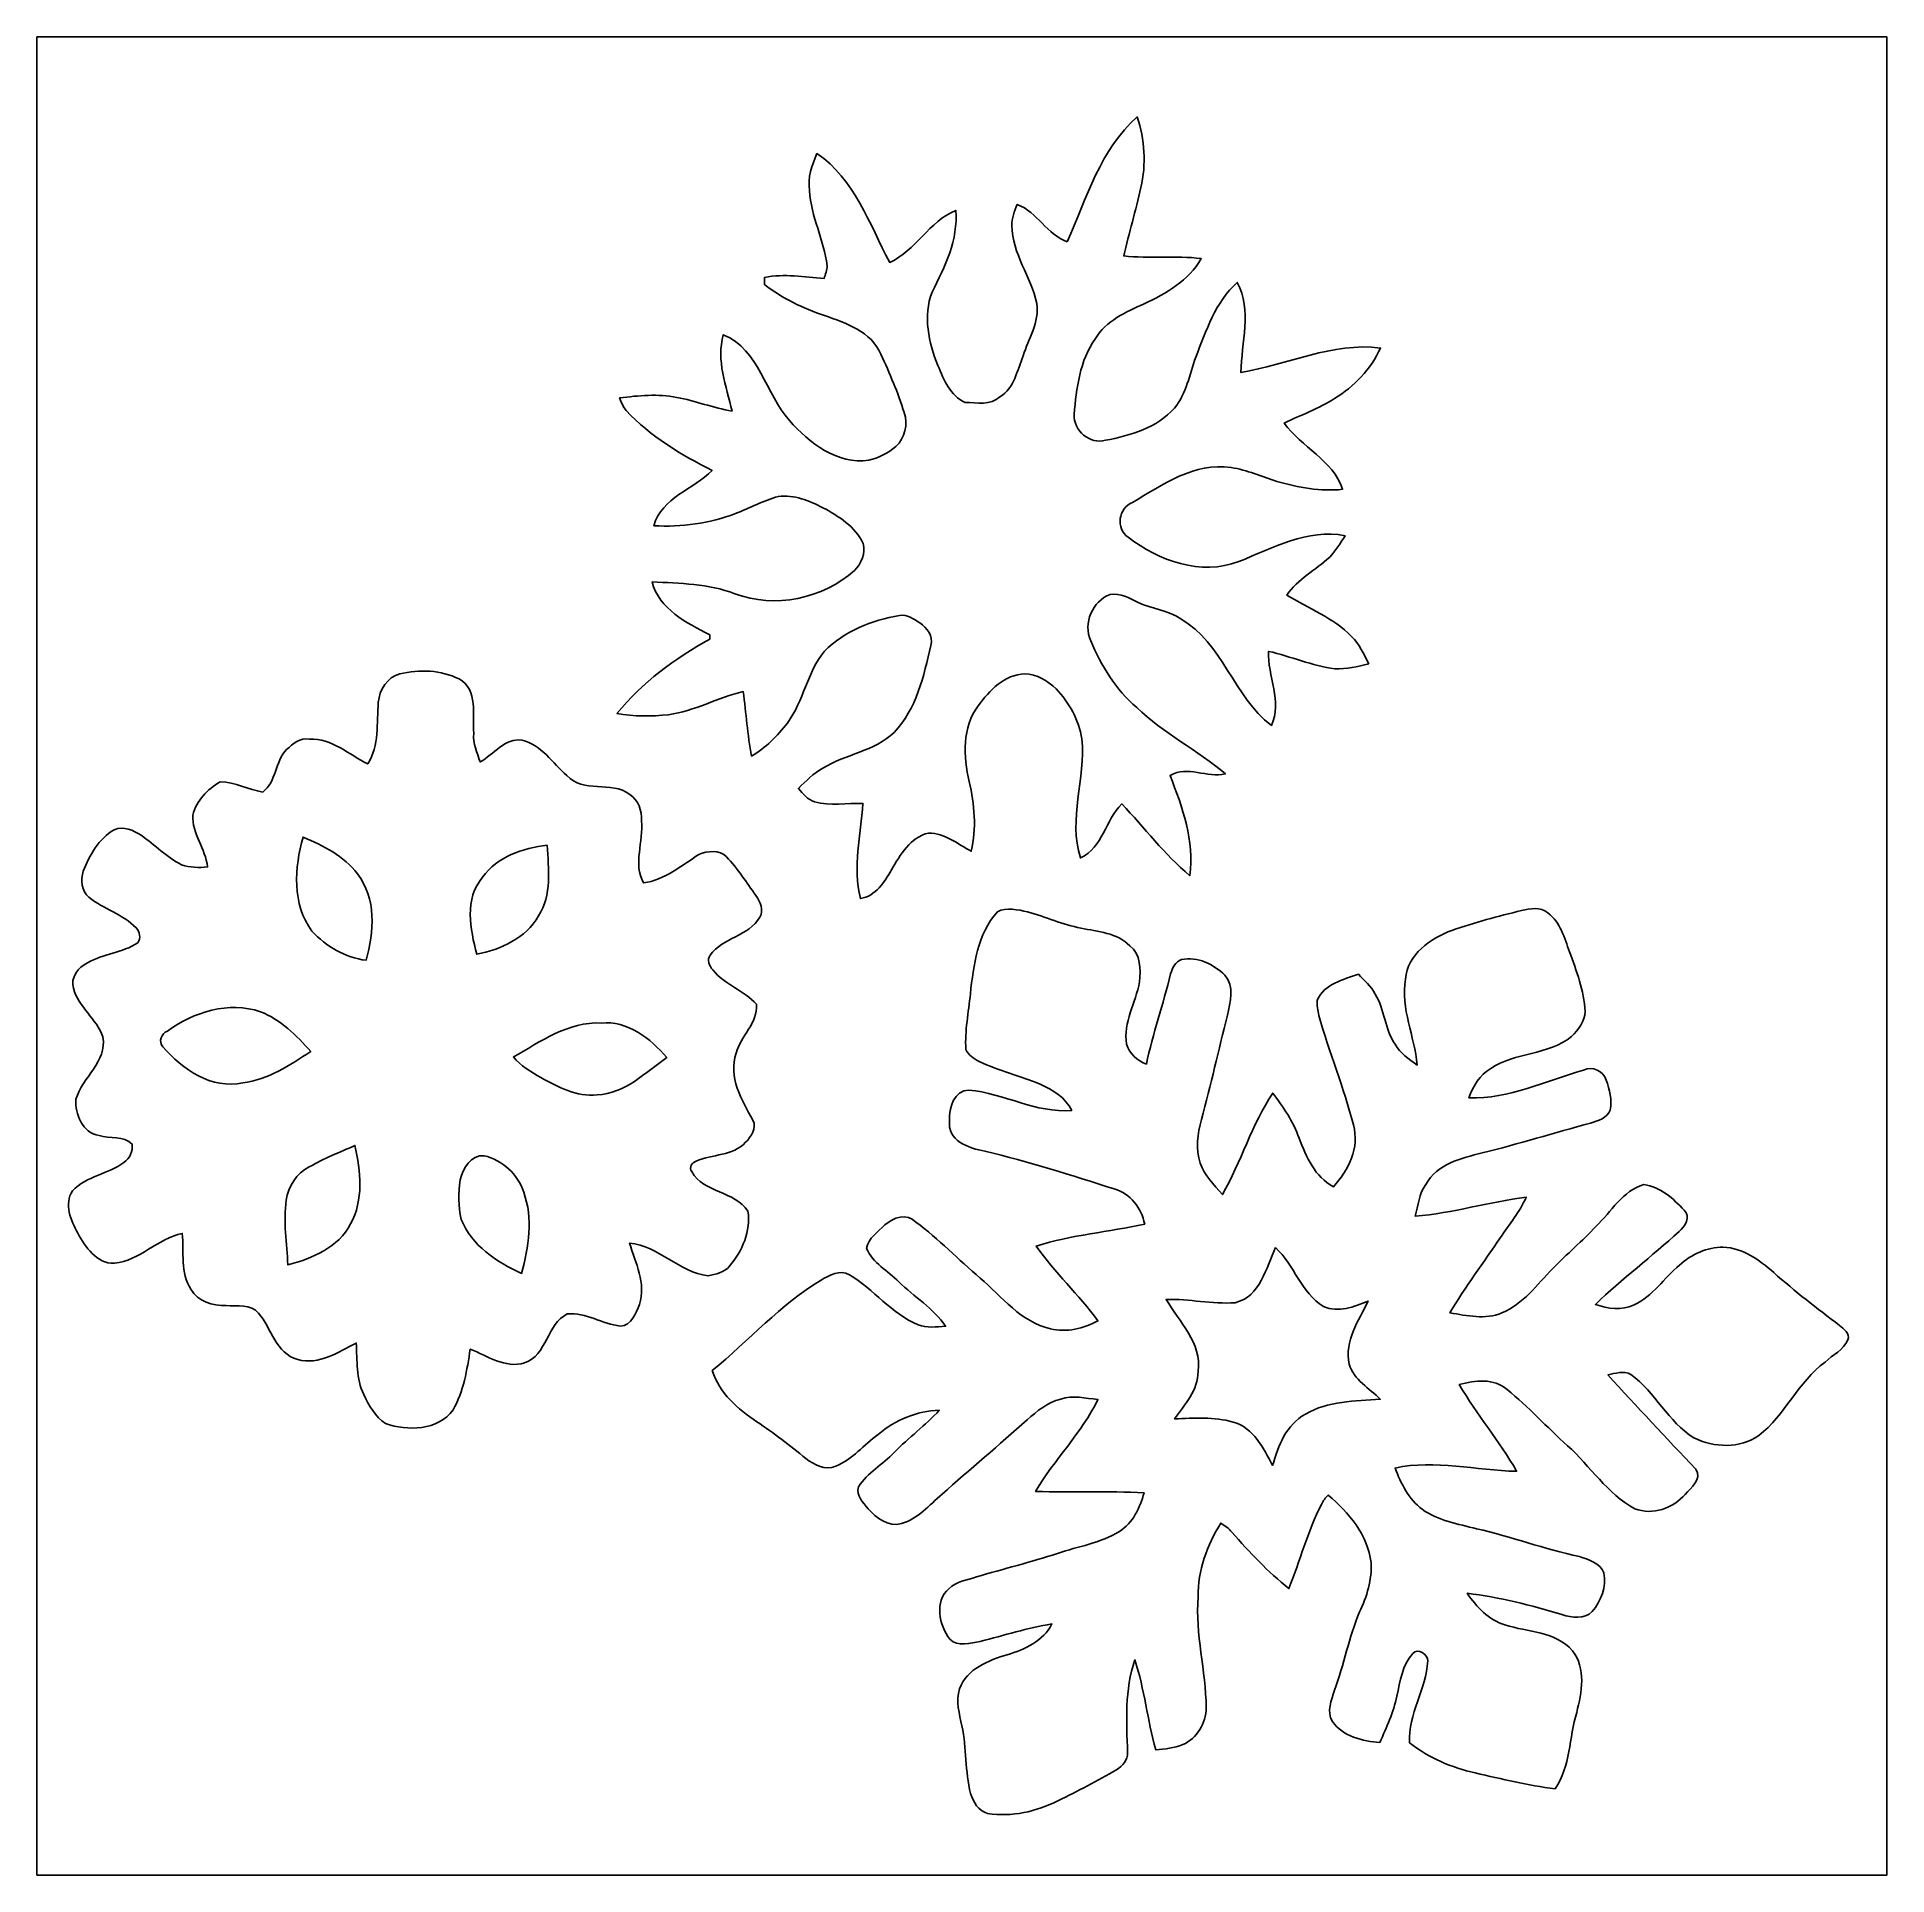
# Model space of a CAD drawing. Header units: centimetres. Extents: x -16.8 to 16.8, y -16.7 to 16.7.
import ezdxf

# ---------------------------------------------------------------- set-up
doc = ezdxf.new("R2010")
doc.units = ezdxf.units.CM
doc.header["$MEASUREMENT"] = 0
doc.layers.add('Layer 1', color=7, linetype='Continuous')

msp = doc.modelspace()

# ---------------------------------------------------------------- linework, layer by layer
at = {"layer": 'Layer 1', "color": 7}
for points, knots in [([(-16.77458, 16.66875), (-16.77458, 16.66875), (16.77458, 16.66875), (16.77458, 16.66875), (16.77458, 16.66875), (16.77458, 16.66875), (16.77458, -16.66875), (16.77458, -16.66875), (16.77458, -16.66875), (16.77458, -16.66875), (-16.77458, -16.66875), (-16.77458, -16.66875), (-16.77458, -16.66875), (-16.77458, -16.66875), (-16.77458, 16.66875), (-16.77458, 16.66875), (-16.77458, 16.66875), (-16.77458, 16.66875), (-16.77458, 16.66875), (-16.77458, 16.66875)], [0, 0, 0, 0, 0.16666667, 0.16666667, 0.16666667, 0.16666667, 0.33333333, 0.33333333, 0.33333333, 0.33333333, 0.5, 0.5, 0.5, 0.5, 0.66666667, 0.66666667, 0.66666667, 0.66666667, 1, 1, 1, 1]), ([(1.90712, 12.95294), (1.54023, 13.087), (1.36631, 13.49234), (1.00295, 13.63204), (1.00295, 13.63204), (0.95391, 13.50962), (0.89711, 13.38333), (0.90382, 13.24857), (0.90382, 13.24857), (0.90805, 12.73704), (1.25518, 12.32253), (1.35608, 11.83534), (1.35608, 11.83534), (1.40688, 11.49138), (1.20579, 11.19858), (1.10843, 10.88496), (1.10843, 10.88496), (1.00189, 10.62672), (0.94791, 10.29829), (0.68756, 10.14271), (0.68756, 10.14271), (0.51788, 9.97797), (0.26705, 10.03406), (0.05786, 10.04111), (0.05786, 10.04111), (-0.21696, 10.15965), (-0.32773, 10.45316), (-0.43744, 10.70786), (-0.43744, 10.70786), (-0.60501, 11.12238), (-0.70944, 11.60921), (-0.54363, 12.04101), (-0.54363, 12.04101), (-0.31256, 12.50209), (-0.06279, 12.99281), (-0.11465, 13.52374), (-0.11465, 13.52374), (-0.59831, 13.32124), (-0.83891, 12.7949), (-1.31128, 12.58006), (-1.31128, 12.58006), (-1.68169, 13.27785), (-1.94733, 14.09241), (-2.63066, 14.55491), (-2.63066, 14.55491), (-2.71886, 14.34253), (-2.80458, 14.11746), (-2.76437, 13.88286), (-2.76437, 13.88286), (-2.74214, 13.41085), (-2.49943, 12.98681), (-2.44687, 12.52079), (-2.44687, 12.52079), (-2.44122, 12.43965), (-2.47897, 12.36345), (-2.50155, 12.28725), (-2.50155, 12.28725), (-2.85962, 12.32076), (-3.22333, 12.37791), (-3.58069, 12.30947), (-3.58069, 12.30947), (-3.58175, 12.27667), (-3.58352, 12.21176), (-3.58458, 12.17895), (-3.58458, 12.17895), (-3.25473, 11.93165), (-2.88537, 11.74468), (-2.49449, 11.61591), (-2.49449, 11.61591), (-2.1082, 11.48397), (-1.64359, 11.32558), (-1.47073, 10.9153), (-1.47073, 10.9153), (-1.31198, 10.57063), (-1.16134, 10.21962), (-1.04881, 9.85661), (-1.04881, 9.85661), (-0.97473, 9.6453), (-1.03258, 9.39306), (-1.1998, 9.24313), (-1.1998, 9.24313), (-1.33773, 9.12177), (-1.50813, 9.03182), (-1.68804, 8.99336), (-1.68804, 8.99336), (-2.26378, 8.91222), (-2.77213, 9.30204), (-3.12914, 9.71197), (-3.12914, 9.71197), (-3.56799, 10.20057), (-3.67065, 10.99397), (-4.32823, 11.26878), (-4.32823, 11.26878), (-4.46229, 10.80064), (-4.27284, 10.33462), (-4.16948, 9.88236), (-4.16948, 9.88236), (-4.50991, 9.94198), (-4.83341, 10.06828), (-5.17278, 10.13284), (-5.17278, 10.13284), (-5.51533, 10.19775), (-5.86634, 10.1667), (-6.20889, 10.12119), (-6.20889, 10.12119), (-6.17784, 10.04111), (-6.1468, 9.95856), (-6.08894, 9.89295), (-6.08894, 9.89295), (-5.65644, 9.42093), (-5.09446, 9.09708), (-4.53073, 8.80639), (-4.53073, 8.80639), (-4.86763, 8.45855), (-5.44548, 8.31885), (-5.588, 7.80486), (-5.588, 7.80486), (-5.08635, 7.77346), (-4.5787, 7.84895), (-4.10739, 8.02393), (-4.10739, 8.02393), (-3.84775, 8.12624), (-3.60116, 8.2617), (-3.33058, 8.33614), (-3.33058, 8.33614), (-3.04588, 8.37212), (-2.77107, 8.25606), (-2.52236, 8.13117), (-2.52236, 8.13117), (-2.23449, 7.97772), (-1.93922, 7.78933), (-1.79458, 7.48383), (-1.79458, 7.48383), (-1.74378, 7.3092), (-1.82598, 7.11729), (-1.94874, 6.99276), (-1.94874, 6.99276), (-2.52624, 6.47629), (-3.39055, 6.29708), (-4.1215, 6.57013), (-4.1215, 6.57013), (-4.5974, 6.75746), (-5.1181, 6.75816), (-5.62151, 6.78639), (-5.62151, 6.78639), (-5.48746, 6.28474), (-4.99745, 6.04626), (-4.57518, 5.82436), (-4.57518, 5.82436), (-4.57482, 5.80496), (-4.57482, 5.76545), (-4.57447, 5.74569), (-4.57447, 5.74569), (-5.20453, 5.39821), (-5.80355, 4.96111), (-6.25757, 4.39914), (-6.25757, 4.39914), (-5.95066, 4.33881), (-5.63386, 4.34763), (-5.32342, 4.37586), (-5.32342, 4.37586), (-4.84858, 4.44006), (-4.42948, 4.69124), (-3.96558, 4.79601), (-3.96558, 4.79601), (-3.91901, 4.40584), (-3.88691, 4.01355), (-3.816, 3.62656), (-3.816, 3.62656), (-3.56059, 3.77684), (-3.3461, 3.99098), (-3.16724, 4.22522), (-3.16724, 4.22522), (-2.86985, 4.62068), (-2.81129, 5.14491), (-2.49343, 5.52697), (-2.49343, 5.52697), (-2.13466, 5.89844), (-1.63266, 6.09036), (-1.13312, 6.17784), (-1.13312, 6.17784), (-0.99554, 6.20466), (-0.87736, 6.10799), (-0.76659, 6.04202), (-0.76659, 6.04202), (-0.63712, 5.95313), (-0.51294, 5.80496), (-0.56621, 5.63316), (-0.56621, 5.63316), (-0.69321, 5.07788), (-0.82233, 4.47851), (-1.23261, 4.05518), (-1.23261, 4.05518), (-1.59209, 3.70699), (-2.1142, 3.66607), (-2.52342, 3.40431), (-2.52342, 3.40431), (-2.69346, 3.31258), (-2.82963, 3.17465), (-2.96545, 3.04024), (-2.96545, 3.04024), (-2.8829, 2.94393), (-2.79964, 2.83563), (-2.67406, 2.79506), (-2.67406, 2.79506), (-2.38831, 2.71216), (-2.0895, 2.77601), (-1.7974, 2.76613), (-1.7974, 2.76613), (-1.82809, 2.19216), (-1.99002, 1.61466), (-1.84326, 1.04281), (-1.84326, 1.04281), (-1.56422, 1.08761), (-1.40547, 1.33632), (-1.27953, 1.56386), (-1.27953, 1.56386), (-1.11689, 1.83374), (-0.93945, 2.15583), (-0.60572, 2.23026), (-0.60572, 2.23026), (-0.3115, 2.23202), (-0.07973, 2.02953), (0.16898, 1.89936), (0.16898, 1.89936), (0.26211, 2.31563), (0.22895, 2.75026), (0.13088, 3.16265), (0.13088, 3.16265), (0.02822, 3.61774), (-0.00282, 4.15008), (0.29457, 4.53954), (0.29457, 4.53954), (0.49883, 4.81295), (0.77011, 5.10999), (1.13877, 5.11563), (1.13877, 5.11563), (1.36172, 5.11845), (1.54905, 4.99004), (1.70498, 4.8447), (1.70498, 4.8447), (1.94451, 4.59564), (2.11878, 4.28096), (2.17593, 3.93771), (2.17593, 3.93771), (2.24472, 3.21839), (1.92088, 2.48461), (2.14877, 1.778), (2.14877, 1.778), (2.56046, 1.97238), (2.59433, 2.46733), (2.90054, 2.75907), (2.90054, 2.75907), (3.30764, 2.32304), (3.67136, 1.84115), (4.13103, 1.45697), (4.13103, 1.45697), (4.21957, 2.09233), (3.99556, 2.69522), (3.77402, 3.27589), (3.77402, 3.27589), (4.08869, 3.45546), (4.44465, 3.22862), (4.77767, 3.30341), (4.77767, 3.30341), (4.2672, 3.73839), (3.65231, 4.03931), (3.16759, 4.50779), (3.16759, 4.50779), (2.79471, 4.83482), (2.51777, 5.25745), (2.33892, 5.71747), (2.33892, 5.71747), (2.18475, 6.03038), (2.36961, 6.43714), (2.6857, 6.55849), (2.6857, 6.55849), (2.87196, 6.58954), (3.03706, 6.48935), (3.19722, 6.41244), (3.19722, 6.41244), (3.44452, 6.28862), (3.73521, 6.27662), (3.96557, 6.1147), (3.96557, 6.1147), (4.72934, 5.67725), (4.92337, 4.70218), (5.61022, 4.18253), (5.61022, 4.18253), (5.8166, 4.61398), (5.53579, 5.07929), (5.55978, 5.52591), (5.55978, 5.52591), (5.96371, 5.4356), (6.34753, 5.26133), (6.76099, 5.21088), (6.76099, 5.21088), (6.96912, 5.19959), (7.17479, 5.25004), (7.37588, 5.30049), (7.37588, 5.30049), (7.28521, 5.47264), (7.20937, 5.65997), (7.06614, 5.79614), (7.06614, 5.79614), (6.73382, 6.13445), (6.28544, 6.30414), (5.88857, 6.54685), (5.88857, 6.54685), (6.09388, 6.83154), (6.40821, 7.00476), (6.66856, 7.2323), (6.66856, 7.2323), (6.77721, 7.34977), (6.86259, 7.48806), (6.94831, 7.62317), (6.94831, 7.62317), (6.26463, 7.75511), (5.63174, 7.40093), (5.02038, 7.15257), (5.02038, 7.15257), (4.32964, 6.89469), (3.56588, 7.16633), (3.01061, 7.59742), (3.01061, 7.59742), (2.78271, 7.75053), (2.83916, 8.12941), (3.09245, 8.22748), (3.09245, 8.22748), (3.63361, 8.54498), (4.21605, 8.96161), (4.88068, 8.85896), (4.88068, 8.85896), (5.16925, 8.81662), (5.4356, 8.69527), (5.71147, 8.60778), (5.71147, 8.60778), (6.09776, 8.4963), (6.49958, 8.42186), (6.90316, 8.46455), (6.90316, 8.46455), (6.72183, 9.00183), (6.15421, 9.22479), (5.84447, 9.66682), (5.84447, 9.66682), (6.14751, 9.81428), (6.46959, 9.9247), (6.75217, 10.11202), (6.75217, 10.11202), (7.11517, 10.32228), (7.41398, 10.64613), (7.58966, 11.02713), (7.58966, 11.02713), (6.71336, 11.13931), (5.90197, 10.72268), (5.05601, 10.5858), (5.05601, 10.5858), (5.06836, 11.12414), (5.26062, 11.71046), (4.99286, 12.21775), (4.99286, 12.21775), (4.59493, 11.86674), (4.4263, 11.33934), (4.24004, 10.85885), (4.24004, 10.85885), (4.12291, 10.5477), (4.07141, 10.20233), (3.8541, 9.93916), (3.8541, 9.93916), (3.53942, 9.57721), (3.05541, 9.4428), (2.60385, 9.3532), (2.60385, 9.3532), (2.31881, 9.27135), (2.0193, 9.53594), (2.03271, 9.82169), (2.03271, 9.82169), (2.07786, 10.29582), (2.13184, 10.801), (2.42006, 11.19823), (2.42006, 11.19823), (2.6102, 11.52243), (2.97568, 11.67836), (3.30129, 11.83005), (3.30129, 11.83005), (3.70805, 12.01067), (4.1088, 12.25479), (4.3374, 12.64885), (4.3374, 12.64885), (3.87174, 12.71094), (3.39937, 12.64567), (2.9337, 12.69718), (2.9337, 12.69718), (3.02542, 13.11416), (3.1556, 13.52127), (3.24414, 13.93896), (3.24414, 13.93896), (3.34257, 14.36052), (3.31505, 14.80996), (3.17959, 15.22024), (3.17959, 15.22024), (2.5079, 14.63181), (2.26025, 13.73999), (1.90712, 12.95294), (1.90712, 12.95294), (1.90712, 12.95294), (1.90712, 12.95294), (1.90712, 12.95294)], [0, 0, 0, 0, 0.00970874, 0.00970874, 0.00970874, 0.00970874, 0.01941748, 0.01941748, 0.01941748, 0.01941748, 0.02912621, 0.02912621, 0.02912621, 0.02912621, 0.03883495, 0.03883495, 0.03883495, 0.03883495, 0.04854369, 0.04854369, 0.04854369, 0.04854369, 0.05825243, 0.05825243, 0.05825243, 0.05825243, 0.06796117, 0.06796117, 0.06796117, 0.06796117, 0.0776699, 0.0776699, 0.0776699, 0.0776699, 0.08737864, 0.08737864, 0.08737864, 0.08737864, 0.09708738, 0.09708738, 0.09708738, 0.09708738, 0.10679612, 0.10679612, 0.10679612, 0.10679612, 0.11650485, 0.11650485, 0.11650485, 0.11650485, 0.12621359, 0.12621359, 0.12621359, 0.12621359, 0.13592233, 0.13592233, 0.13592233, 0.13592233, 0.14563107, 0.14563107, 0.14563107, 0.14563107, 0.15533981, 0.15533981, 0.15533981, 0.15533981, 0.16504854, 0.16504854, 0.16504854, 0.16504854, 0.17475728, 0.17475728, 0.17475728, 0.17475728, 0.18446602, 0.18446602, 0.18446602, 0.18446602, 0.19417476, 0.19417476, 0.19417476, 0.19417476, 0.2038835, 0.2038835, 0.2038835, 0.2038835, 0.21359223, 0.21359223, 0.21359223, 0.21359223, 0.22330097, 0.22330097, 0.22330097, 0.22330097, 0.23300971, 0.23300971, 0.23300971, 0.23300971, 0.24271845, 0.24271845, 0.24271845, 0.24271845, 0.25242718, 0.25242718, 0.25242718, 0.25242718, 0.26213592, 0.26213592, 0.26213592, 0.26213592, 0.27184466, 0.27184466, 0.27184466, 0.27184466, 0.2815534, 0.2815534, 0.2815534, 0.2815534, 0.29126214, 0.29126214, 0.29126214, 0.29126214, 0.30097087, 0.30097087, 0.30097087, 0.30097087, 0.31067961, 0.31067961, 0.31067961, 0.31067961, 0.32038835, 0.32038835, 0.32038835, 0.32038835, 0.33009709, 0.33009709, 0.33009709, 0.33009709, 0.33980583, 0.33980583, 0.33980583, 0.33980583, 0.34951456, 0.34951456, 0.34951456, 0.34951456, 0.3592233, 0.3592233, 0.3592233, 0.3592233, 0.36893204, 0.36893204, 0.36893204, 0.36893204, 0.37864078, 0.37864078, 0.37864078, 0.37864078, 0.38834951, 0.38834951, 0.38834951, 0.38834951, 0.39805825, 0.39805825, 0.39805825, 0.39805825, 0.40776699, 0.40776699, 0.40776699, 0.40776699, 0.41747573, 0.41747573, 0.41747573, 0.41747573, 0.42718447, 0.42718447, 0.42718447, 0.42718447, 0.4368932, 0.4368932, 0.4368932, 0.4368932, 0.44660194, 0.44660194, 0.44660194, 0.44660194, 0.45631068, 0.45631068, 0.45631068, 0.45631068, 0.46601942, 0.46601942, 0.46601942, 0.46601942, 0.47572816, 0.47572816, 0.47572816, 0.47572816, 0.48543689, 0.48543689, 0.48543689, 0.48543689, 0.49514563, 0.49514563, 0.49514563, 0.49514563, 0.50485437, 0.50485437, 0.50485437, 0.50485437, 0.51456311, 0.51456311, 0.51456311, 0.51456311, 0.52427184, 0.52427184, 0.52427184, 0.52427184, 0.53398058, 0.53398058, 0.53398058, 0.53398058, 0.54368932, 0.54368932, 0.54368932, 0.54368932, 0.55339806, 0.55339806, 0.55339806, 0.55339806, 0.5631068, 0.5631068, 0.5631068, 0.5631068, 0.57281553, 0.57281553, 0.57281553, 0.57281553, 0.58252427, 0.58252427, 0.58252427, 0.58252427, 0.59223301, 0.59223301, 0.59223301, 0.59223301, 0.60194175, 0.60194175, 0.60194175, 0.60194175, 0.61165049, 0.61165049, 0.61165049, 0.61165049, 0.62135922, 0.62135922, 0.62135922, 0.62135922, 0.63106796, 0.63106796, 0.63106796, 0.63106796, 0.6407767, 0.6407767, 0.6407767, 0.6407767, 0.65048544, 0.65048544, 0.65048544, 0.65048544, 0.66019417, 0.66019417, 0.66019417, 0.66019417, 0.66990291, 0.66990291, 0.66990291, 0.66990291, 0.67961165, 0.67961165, 0.67961165, 0.67961165, 0.68932039, 0.68932039, 0.68932039, 0.68932039, 0.69902913, 0.69902913, 0.69902913, 0.69902913, 0.70873786, 0.70873786, 0.70873786, 0.70873786, 0.7184466, 0.7184466, 0.7184466, 0.7184466, 0.72815534, 0.72815534, 0.72815534, 0.72815534, 0.73786408, 0.73786408, 0.73786408, 0.73786408, 0.74757282, 0.74757282, 0.74757282, 0.74757282, 0.75728155, 0.75728155, 0.75728155, 0.75728155, 0.76699029, 0.76699029, 0.76699029, 0.76699029, 0.77669903, 0.77669903, 0.77669903, 0.77669903, 0.78640777, 0.78640777, 0.78640777, 0.78640777, 0.7961165, 0.7961165, 0.7961165, 0.7961165, 0.80582524, 0.80582524, 0.80582524, 0.80582524, 0.81553398, 0.81553398, 0.81553398, 0.81553398, 0.82524272, 0.82524272, 0.82524272, 0.82524272, 0.83495146, 0.83495146, 0.83495146, 0.83495146, 0.84466019, 0.84466019, 0.84466019, 0.84466019, 0.85436893, 0.85436893, 0.85436893, 0.85436893, 0.86407767, 0.86407767, 0.86407767, 0.86407767, 0.87378641, 0.87378641, 0.87378641, 0.87378641, 0.88349515, 0.88349515, 0.88349515, 0.88349515, 0.89320388, 0.89320388, 0.89320388, 0.89320388, 0.90291262, 0.90291262, 0.90291262, 0.90291262, 0.91262136, 0.91262136, 0.91262136, 0.91262136, 0.9223301, 0.9223301, 0.9223301, 0.9223301, 0.93203883, 0.93203883, 0.93203883, 0.93203883, 0.94174757, 0.94174757, 0.94174757, 0.94174757, 0.95145631, 0.95145631, 0.95145631, 0.95145631, 0.96116505, 0.96116505, 0.96116505, 0.96116505, 0.97087379, 0.97087379, 0.97087379, 0.97087379, 0.98058252, 0.98058252, 0.98058252, 0.98058252, 1, 1, 1, 1]), ([(-10.1921, 5.11493), (-10.42458, 5.05989), (-10.56605, 4.826), (-10.5851, 4.59881), (-10.5851, 4.59881), (-10.61614, 4.22346), (-10.56358, 3.82023), (-10.77595, 3.48509), (-10.77595, 3.48509), (-11.11673, 3.65125), (-11.43141, 3.95464), (-11.83499, 3.93277), (-11.83499, 3.93277), (-12.00503, 3.97087), (-12.13203, 3.84422), (-12.24844, 3.74721), (-12.24844, 3.74721), (-12.46046, 3.52813), (-12.42801, 3.16195), (-12.6813, 2.97427), (-12.6813, 2.97427), (-12.94412, 3.01449), (-13.18225, 3.16336), (-13.45318, 3.15771), (-13.45318, 3.15771), (-13.68143, 3.02613), (-13.88392, 2.81693), (-13.9506, 2.55693), (-13.9506, 2.55693), (-13.9633, 2.2165), (-13.71812, 1.94698), (-13.68143, 1.61608), (-13.68143, 1.61608), (-13.83841, 1.59914), (-14.00034, 1.60514), (-14.15133, 1.65382), (-14.15133, 1.65382), (-14.42226, 1.79423), (-14.63604, 2.01648), (-14.88475, 2.18863), (-14.88475, 2.18863), (-15.02798, 2.27965), (-15.20402, 2.36573), (-15.37547, 2.28812), (-15.37547, 2.28812), (-15.65698, 2.12866), (-15.82032, 1.82986), (-15.93533, 1.53846), (-15.93533, 1.53846), (-15.98436, 1.38042), (-15.9699, 1.17546), (-15.83302, 1.06504), (-15.83302, 1.06504), (-15.56561, 0.85161), (-15.21919, 0.75812), (-14.97542, 0.51118), (-14.97542, 0.51118), (-14.91333, 0.43639), (-14.88158, 0.32244), (-14.94896, 0.23989), (-14.94896, 0.23989), (-15.22307, 0.05045), (-15.5769, 0.05221), (-15.8563, -0.12665), (-15.8563, -0.12665), (-16.02952, -0.1965), (-16.17204, -0.39617), (-16.11313, -0.58596), (-16.11313, -0.58596), (-16.02281, -0.92745), (-15.69191, -1.13771), (-15.58008, -1.46826), (-15.58008, -1.46826), (-15.50106, -1.91946), (-15.95543, -2.19816), (-16.06762, -2.59433), (-16.06762, -2.59433), (-16.08949, -2.86879), (-15.95226, -3.20746), (-15.64781, -3.25579), (-15.64781, -3.25579), (-15.45555, -3.31964), (-15.20296, -3.25684), (-15.0495, -3.41207), (-15.0495, -3.41207), (-15.0301, -3.54048), (-15.09254, -3.66995), (-15.19908, -3.74333), (-15.19908, -3.74333), (-15.48306, -3.95993), (-15.8817, -3.98639), (-16.12935, -4.25909), (-16.12935, -4.25909), (-16.29093, -4.49827), (-16.15722, -4.80025), (-16.03481, -5.02779), (-16.03481, -5.02779), (-15.89723, -5.27861), (-15.6972, -5.57989), (-15.37088, -5.57389), (-15.37088, -5.57389), (-14.90945, -5.52626), (-14.58877, -5.1241), (-14.13933, -5.03202), (-14.13933, -5.03202), (-14.11111, -5.37104), (-14.17673, -5.74287), (-13.98482, -6.04591), (-13.98482, -6.04591), (-13.85746, -6.26286), (-13.58583, -6.35176), (-13.34523, -6.33871), (-13.34523, -6.33871), (-13.14626, -6.35741), (-12.90108, -6.3059), (-12.75539, -6.47524), (-12.75539, -6.47524), (-12.52326, -6.75993), (-12.44283, -7.20302), (-12.04736, -7.3212), (-12.04736, -7.3212), (-11.66213, -7.42456), (-11.31288, -7.18256), (-10.98585, -7.01992), (-10.98585, -7.01992), (-10.96821, -7.3339), (-10.98762, -7.6648), (-10.84933, -7.9562), (-10.84933, -7.9562), (-10.75196, -8.15199), (-10.64225, -8.35519), (-10.45704, -8.48219), (-10.45704, -8.48219), (-10.05452, -8.61554), (-9.50278, -8.61131), (-9.22867, -8.23454), (-9.22867, -8.23454), (-9.03852, -7.89799), (-8.97467, -7.50605), (-8.91858, -7.12823), (-8.91858, -7.12823), (-8.60566, -7.25699), (-8.2864, -7.48418), (-7.93115, -7.38082), (-7.93115, -7.38082), (-7.52404, -7.23935), (-7.52934, -6.6675), (-7.15821, -6.49252), (-7.15821, -6.49252), (-6.81884, -6.45266), (-6.52427, -6.68302), (-6.19407, -6.7116), (-6.19407, -6.7116), (-5.99052, -6.70419), (-5.92138, -6.47594), (-5.848, -6.32143), (-5.848, -6.32143), (-5.72417, -5.93478), (-5.92526, -5.5686), (-6.02791, -5.20594), (-6.02791, -5.20594), (-5.49875, -5.26097), (-5.13151, -5.7344), (-4.60587, -5.80178), (-4.60587, -5.80178), (-4.46864, -5.77215), (-4.3113, -5.7404), (-4.21675, -5.62645), (-4.21675, -5.62645), (-3.98709, -5.35164), (-3.82129, -4.98898), (-3.88338, -4.62562), (-3.88338, -4.62562), (-4.1208, -4.25838), (-4.68136, -4.30601), (-4.90008, -3.91054), (-4.90008, -3.91054), (-4.95441, -3.83787), (-4.89726, -3.74333), (-4.82, -3.71898), (-4.82, -3.71898), (-4.52402, -3.59375), (-4.16101, -3.62867), (-3.92359, -3.37891), (-3.92359, -3.37891), (-3.82623, -3.28048), (-3.71581, -3.11926), (-3.79201, -2.9778), (-3.79201, -2.9778), (-3.99556, -2.61161), (-4.24639, -2.19569), (-4.09293, -1.76071), (-4.09293, -1.76071), (-4.01743, -1.44745), (-3.6957, -1.21638), (-3.7271, -0.87665), (-3.7271, -0.87665), (-3.95182, -0.62018), (-4.30883, -0.52282), (-4.51944, -0.25224), (-4.51944, -0.25224), (-4.57729, -0.18062), (-4.63338, -0.07056), (-4.56706, 0.01376), (-4.56706, 0.01376), (-4.34693, 0.33373), (-3.85974, 0.35772), (-3.66642, 0.70309), (-3.66642, 0.70309), (-3.58634, 0.83326), (-3.66571, 0.98284), (-3.73768, 1.09608), (-3.73768, 1.09608), (-3.91125, 1.33279), (-4.06541, 1.58715), (-4.27038, 1.79846), (-4.27038, 1.79846), (-4.39596, 1.9364), (-4.61574, 1.90359), (-4.77097, 1.8415), (-4.77097, 1.8415), (-5.08741, 1.63865), (-5.39009, 1.37795), (-5.77709, 1.32503), (-5.77709, 1.32503), (-5.97041, 1.67499), (-5.77003, 2.07751), (-5.81166, 2.45145), (-5.81166, 2.45145), (-5.80249, 2.63384), (-5.86669, 2.82928), (-6.02615, 2.93194), (-6.02615, 2.93194), (-6.36199, 3.18452), (-6.87105, 2.94569), (-7.16633, 3.27589), (-7.16633, 3.27589), (-7.42386, 3.49638), (-7.62776, 3.83081), (-7.97701, 3.91689), (-7.97701, 3.91689), (-8.28569, 3.95711), (-8.49348, 3.65831), (-8.73689, 3.51931), (-8.73689, 3.51931), (-8.79722, 3.68723), (-8.87024, 3.85657), (-8.85472, 4.04001), (-8.85472, 4.04001), (-8.88788, 4.3688), (-8.76335, 4.82882), (-9.12072, 5.02567), (-9.12072, 5.02567), (-9.44704, 5.1876), (-9.84179, 5.20347), (-10.1921, 5.11493), (-10.1921, 5.11493), (-10.1921, 5.11493), (-10.1921, 5.11493), (-10.1921, 5.11493)], [0, 0, 0, 0, 0.01515152, 0.01515152, 0.01515152, 0.01515152, 0.03030303, 0.03030303, 0.03030303, 0.03030303, 0.04545455, 0.04545455, 0.04545455, 0.04545455, 0.06060606, 0.06060606, 0.06060606, 0.06060606, 0.07575758, 0.07575758, 0.07575758, 0.07575758, 0.09090909, 0.09090909, 0.09090909, 0.09090909, 0.10606061, 0.10606061, 0.10606061, 0.10606061, 0.12121212, 0.12121212, 0.12121212, 0.12121212, 0.13636364, 0.13636364, 0.13636364, 0.13636364, 0.15151515, 0.15151515, 0.15151515, 0.15151515, 0.16666667, 0.16666667, 0.16666667, 0.16666667, 0.18181818, 0.18181818, 0.18181818, 0.18181818, 0.1969697, 0.1969697, 0.1969697, 0.1969697, 0.21212121, 0.21212121, 0.21212121, 0.21212121, 0.22727273, 0.22727273, 0.22727273, 0.22727273, 0.24242424, 0.24242424, 0.24242424, 0.24242424, 0.25757576, 0.25757576, 0.25757576, 0.25757576, 0.27272727, 0.27272727, 0.27272727, 0.27272727, 0.28787879, 0.28787879, 0.28787879, 0.28787879, 0.3030303, 0.3030303, 0.3030303, 0.3030303, 0.31818182, 0.31818182, 0.31818182, 0.31818182, 0.33333333, 0.33333333, 0.33333333, 0.33333333, 0.34848485, 0.34848485, 0.34848485, 0.34848485, 0.36363636, 0.36363636, 0.36363636, 0.36363636, 0.37878788, 0.37878788, 0.37878788, 0.37878788, 0.39393939, 0.39393939, 0.39393939, 0.39393939, 0.40909091, 0.40909091, 0.40909091, 0.40909091, 0.42424242, 0.42424242, 0.42424242, 0.42424242, 0.43939394, 0.43939394, 0.43939394, 0.43939394, 0.45454545, 0.45454545, 0.45454545, 0.45454545, 0.46969697, 0.46969697, 0.46969697, 0.46969697, 0.48484848, 0.48484848, 0.48484848, 0.48484848, 0.5, 0.5, 0.5, 0.5, 0.51515152, 0.51515152, 0.51515152, 0.51515152, 0.53030303, 0.53030303, 0.53030303, 0.53030303, 0.54545455, 0.54545455, 0.54545455, 0.54545455, 0.56060606, 0.56060606, 0.56060606, 0.56060606, 0.57575758, 0.57575758, 0.57575758, 0.57575758, 0.59090909, 0.59090909, 0.59090909, 0.59090909, 0.60606061, 0.60606061, 0.60606061, 0.60606061, 0.62121212, 0.62121212, 0.62121212, 0.62121212, 0.63636364, 0.63636364, 0.63636364, 0.63636364, 0.65151515, 0.65151515, 0.65151515, 0.65151515, 0.66666667, 0.66666667, 0.66666667, 0.66666667, 0.68181818, 0.68181818, 0.68181818, 0.68181818, 0.6969697, 0.6969697, 0.6969697, 0.6969697, 0.71212121, 0.71212121, 0.71212121, 0.71212121, 0.72727273, 0.72727273, 0.72727273, 0.72727273, 0.74242424, 0.74242424, 0.74242424, 0.74242424, 0.75757576, 0.75757576, 0.75757576, 0.75757576, 0.77272727, 0.77272727, 0.77272727, 0.77272727, 0.78787879, 0.78787879, 0.78787879, 0.78787879, 0.8030303, 0.8030303, 0.8030303, 0.8030303, 0.81818182, 0.81818182, 0.81818182, 0.81818182, 0.83333333, 0.83333333, 0.83333333, 0.83333333, 0.84848485, 0.84848485, 0.84848485, 0.84848485, 0.86363636, 0.86363636, 0.86363636, 0.86363636, 0.87878788, 0.87878788, 0.87878788, 0.87878788, 0.89393939, 0.89393939, 0.89393939, 0.89393939, 0.90909091, 0.90909091, 0.90909091, 0.90909091, 0.92424242, 0.92424242, 0.92424242, 0.92424242, 0.93939394, 0.93939394, 0.93939394, 0.93939394, 0.95454545, 0.95454545, 0.95454545, 0.95454545, 0.96969697, 0.96969697, 0.96969697, 0.96969697, 1, 1, 1, 1]), ([(-11.94858, 2.15618), (-11.58452, 2.0006), (-11.20563, 1.81645), (-10.96539, 1.48837), (-10.96539, 1.48837), (-10.61649, 1.05128), (-10.65953, 0.43286), (-10.80594, -0.07761), (-10.80594, -0.07761), (-11.18376, -0.02752), (-11.53689, 0.16792), (-11.78772, 0.45332), (-11.78772, 0.45332), (-12.15214, 0.93733), (-12.10663, 1.60479), (-11.94858, 2.15618)], [0, 0, 0, 0, 0.2, 0.2, 0.2, 0.2, 0.4, 0.4, 0.4, 0.4, 0.6, 0.6, 0.6, 0.6, 1, 1, 1, 1]), ([(-8.69421, 1.42769), (-8.42751, 1.80375), (-7.96219, 1.95615), (-7.52369, 2.00766), (-7.52369, 2.00766), (-7.49723, 1.58044), (-7.43268, 1.10631), (-7.67997, 0.72708), (-7.67997, 0.72708), (-7.9054, 0.31962), (-8.36436, 0.121), (-8.80039, 0.0314), (-8.80039, 0.0314), (-8.9154, 0.48472), (-9.03146, 1.04246), (-8.69421, 1.42769)], [0, 0, 0, 0, 0.2, 0.2, 0.2, 0.2, 0.4, 0.4, 0.4, 0.4, 0.6, 0.6, 0.6, 0.6, 1, 1, 1, 1]), ([(0.64276, 0.80186), (0.27481, 0.39617), (0.21202, -0.16616), (0.15169, -0.68615), (0.15169, -0.68615), (0.11924, -1.022), (0.04974, -1.35608), (0.06914, -1.6951), (0.06914, -1.6951), (0.11536, -1.79705), (0.21167, -1.86443), (0.30903, -1.91311), (0.30903, -1.91311), (0.66675, -2.07892), (1.05234, -2.17311), (1.41605, -2.32445), (1.41605, -2.32445), (1.64324, -2.42782), (1.87889, -2.56822), (1.99072, -2.80211), (1.99072, -2.80211), (1.33667, -2.85503), (0.76129, -2.4892), (0.12594, -2.43205), (0.12594, -2.43205), (-0.14605, -2.43558), (-0.24059, -2.75837), (-0.22401, -2.98133), (-0.22401, -2.98133), (-0.28222, -3.34398), (0.13123, -3.49497), (0.41593, -3.53977), (0.41593, -3.53977), (1.20791, -3.72851), (1.98508, -3.97651), (2.75943, -4.22487), (2.75943, -4.22487), (3.05894, -4.30989), (3.24979, -4.56882), (3.31399, -4.86163), (3.31399, -4.86163), (2.6603, -5.00521), (1.98473, -5.05813), (1.3462, -5.26203), (1.3462, -5.26203), (1.67887, -5.74428), (2.1209, -6.14327), (2.46556, -6.61811), (2.46556, -6.61811), (2.20239, -6.75464), (1.8983, -6.83507), (1.60232, -6.76028), (1.60232, -6.76028), (1.06786, -6.64139), (0.72672, -6.17784), (0.33126, -5.842), (0.33126, -5.842), (-0.06279, -5.50898), (-0.42298, -5.13433), (-0.83573, -4.82494), (-0.83573, -4.82494), (-1.00118, -4.65561), (-1.25024, -4.7438), (-1.40053, -4.87892), (-1.40053, -4.87892), (-1.52365, -5.00168), (-1.70321, -5.11881), (-1.73143, -5.3026), (-1.73143, -5.3026), (-1.62031, -5.56542), (-1.34267, -5.71218), (-1.14723, -5.91009), (-1.14723, -5.91009), (-0.86924, -6.18278), (-0.51682, -6.38845), (-0.29739, -6.71618), (-0.29739, -6.71618), (-0.4632, -6.72394), (-0.63888, -6.75393), (-0.79728, -6.68972), (-0.79728, -6.68972), (-1.27882, -6.48652), (-1.6002, -6.04661), (-2.04188, -5.78203), (-2.04188, -5.78203), (-2.21262, -5.68043), (-2.40594, -5.78838), (-2.55482, -5.87728), (-2.55482, -5.87728), (-3.296, -6.31825), (-3.86539, -6.97936), (-4.5279, -7.52087), (-4.5279, -7.52087), (-4.40337, -7.92727), (-4.06329, -8.21972), (-3.72075, -8.44726), (-3.72075, -8.44726), (-3.41277, -8.65258), (-3.12032, -8.87906), (-2.83457, -9.11401), (-2.83457, -9.11401), (-2.68076, -9.22443), (-2.47791, -9.33979), (-2.28635, -9.2516), (-2.28635, -9.2516), (-1.9872, -9.12848), (-1.77624, -8.86531), (-1.52012, -8.67692), (-1.52012, -8.67692), (-1.2125, -8.41234), (-0.81668, -8.255), (-0.41134, -8.23842), (-0.41134, -8.23842), (-0.66428, -8.51288), (-0.96661, -8.73619), (-1.22731, -9.00359), (-1.22731, -9.00359), (-1.43616, -9.21879), (-1.71133, -9.37084), (-1.87784, -9.62589), (-1.87784, -9.62589), (-1.92511, -9.79205), (-1.78964, -9.91023), (-1.70392, -10.02947), (-1.70392, -10.02947), (-1.54834, -10.18893), (-1.34126, -10.3572), (-1.09926, -10.29582), (-1.09926, -10.29582), (-0.79763, -10.20904), (-0.59231, -9.95786), (-0.36195, -9.76242), (-0.36195, -9.76242), (0.14993, -9.31016), (0.67275, -8.86954), (1.18145, -8.41304), (1.18145, -8.41304), (1.36313, -8.25712), (1.54869, -8.09096), (1.78929, -8.03663), (1.78929, -8.03663), (2.00942, -7.9629), (2.24084, -8.02252), (2.4638, -8.04474), (2.4638, -8.04474), (2.16958, -8.65258), (1.67464, -9.13201), (1.33421, -9.71197), (1.33421, -9.71197), (1.99002, -9.72679), (2.64689, -9.70633), (3.30271, -9.73596), (3.30271, -9.73596), (3.22615, -10.00619), (3.09915, -10.28277), (2.85362, -10.43869), (2.85362, -10.43869), (2.51248, -10.64966), (2.10785, -10.70786), (1.73355, -10.83557), (1.73355, -10.83557), (1.24742, -10.99397), (0.75142, -11.1185), (0.26106, -11.26208), (0.26106, -11.26208), (0.09208, -11.32029), (-0.10407, -11.34357), (-0.23601, -11.47657), (-0.23601, -11.47657), (-0.51047, -11.70658), (-0.41028, -12.13908), (-0.22013, -12.39097), (-0.22013, -12.39097), (-0.07585, -12.54125), (0.15699, -12.46011), (0.33126, -12.43189), (0.33126, -12.43189), (0.76341, -12.32464), (1.18886, -12.18389), (1.63019, -12.1158), (1.63019, -12.1158), (1.47673, -12.42554), (1.13594, -12.58147), (0.81915, -12.67248), (0.81915, -12.67248), (0.48119, -12.77761), (0.08784, -12.92578), (-0.04339, -13.2902), (-0.04339, -13.2902), (-0.12065, -13.51456), (-0.04304, -13.74316), (-0.00247, -13.96577), (-0.00247, -13.96577), (0.08855, -14.36899), (0.05186, -14.7895), (0.15663, -15.19096), (0.15663, -15.19096), (0.20391, -15.34407), (0.29704, -15.50917), (0.46461, -15.5508), (0.46461, -15.5508), (0.9017, -15.62312), (1.34973, -15.51905), (1.74061, -15.32114), (1.74061, -15.32114), (2.10079, -15.14546), (2.4578, -14.96166), (2.80317, -14.75846), (2.80317, -14.75846), (2.915, -14.6939), (3.00778, -14.58101), (3.00426, -14.44696), (3.00426, -14.44696), (2.98097, -13.88604), (2.94958, -13.30713), (3.13584, -12.76844), (3.13584, -12.76844), (3.31011, -13.29866), (3.36232, -13.85887), (3.51296, -14.3958), (3.51296, -14.3958), (3.68018, -14.38945), (3.84669, -14.35982), (4.00473, -14.30443), (4.00473, -14.30443), (4.2612, -14.18766), (4.42807, -13.91567), (4.42771, -13.63557), (4.42771, -13.63557), (4.4263, -12.9607), (4.22346, -12.30136), (4.28449, -11.62297), (4.28449, -11.62297), (4.26826, -11.14319), (4.44853, -10.6874), (4.69371, -10.28488), (4.69371, -10.28488), (4.76673, -10.33145), (4.83764, -10.3826), (4.89338, -10.45069), (4.89338, -10.45069), (5.21723, -10.81193), (5.54672, -11.17212), (5.92878, -11.47339), (5.92878, -11.47339), (6.12669, -10.96504), (6.26992, -10.43376), (6.51863, -9.94622), (6.51863, -9.94622), (6.55144, -9.88448), (6.58954, -9.82486), (6.6421, -9.77829), (6.6421, -9.77829), (7.01428, -10.08874), (7.3533, -10.50396), (7.41856, -10.99961), (7.41856, -10.99961), (7.43656, -11.31217), (7.34272, -11.61838), (7.20972, -11.89778), (7.20972, -11.89778), (7.01463, -12.35639), (6.92891, -12.85099), (6.7564, -13.31771), (6.7564, -13.31771), (6.69925, -13.49587), (6.60541, -13.70718), (6.71865, -13.88322), (6.71865, -13.88322), (6.90739, -14.16085), (7.26581, -14.24129), (7.57872, -14.26492), (7.57872, -14.26492), (7.69867, -13.99152), (7.82602, -13.71776), (7.88317, -13.42284), (7.88317, -13.42284), (7.95126, -13.15755), (7.97948, -12.8651), (8.1728, -12.65308), (8.1728, -12.65308), (8.26735, -12.54513), (8.45114, -12.6619), (8.4455, -12.78714), (8.4455, -12.78714), (8.42186, -13.30043), (8.08461, -13.74669), (8.11389, -14.26951), (8.11389, -14.26951), (8.46349, -14.54256), (8.8773, -14.72248), (9.3091, -14.81808), (9.3091, -14.81808), (9.78782, -14.92744), (10.26689, -15.04244), (10.75478, -15.10524), (10.75478, -15.10524), (11.03559, -14.69496), (11.00737, -14.17814), (11.14707, -13.71882), (11.14707, -13.71882), (11.24303, -13.35652), (11.31782, -12.91908), (11.07122, -12.60052), (11.07122, -12.60052), (10.76325, -12.24527), (10.25948, -12.26502), (9.84673, -12.13309), (9.84673, -12.13309), (9.54969, -12.04101), (9.33132, -11.80783), (9.16164, -11.55841), (9.16164, -11.55841), (9.74513, -11.62826), (10.31804, -11.77431), (10.87931, -11.94611), (10.87931, -11.94611), (11.05711, -11.99938), (11.28642, -12.04031), (11.43, -11.88896), (11.43, -11.88896), (11.58734, -11.69811), (11.69317, -11.43776), (11.63673, -11.1887), (11.63673, -11.1887), (11.57499, -11.0042), (11.35944, -10.95128), (11.19611, -10.89096), (11.19611, -10.89096), (10.56569, -10.75725), (9.95997, -10.53324), (9.33238, -10.38789), (9.33238, -10.38789), (8.99442, -10.30287), (8.63424, -10.24502), (8.34566, -10.03547), (8.34566, -10.03547), (8.0966, -9.8552), (7.96431, -9.56522), (7.85354, -9.28758), (7.85354, -9.28758), (8.58591, -9.12883), (9.32286, -9.33344), (10.05734, -9.34649), (10.05734, -9.34649), (9.75042, -8.79687), (9.33238, -8.31779), (9.01841, -7.77311), (9.01841, -7.77311), (9.30099, -7.69126), (9.646, -7.65775), (9.88448, -7.86095), (9.88448, -7.86095), (10.27254, -8.17492), (10.60803, -8.54851), (10.98021, -8.88153), (10.98021, -8.88153), (11.39578, -9.25301), (11.69846, -9.75572), (12.20047, -10.02418), (12.20047, -10.02418), (12.52643, -10.15224), (12.89191, -10.01571), (13.11592, -9.76454), (13.11592, -9.76454), (13.21541, -9.64353), (13.43448, -9.48831), (13.30537, -9.30769), (13.30537, -9.30769), (12.77302, -8.73936), (12.23716, -8.17421), (11.71222, -7.59883), (11.71222, -7.59883), (11.84698, -7.56991), (12.00044, -7.51699), (12.12885, -7.59107), (12.12885, -7.59107), (12.573, -7.90998), (12.80372, -8.45009), (13.27185, -8.74042), (13.27185, -8.74042), (13.63662, -8.91646), (14.10723, -8.94115), (14.44766, -8.69809), (14.44766, -8.69809), (14.93167, -8.33014), (15.15851, -7.72301), (15.65275, -7.36459), (15.65275, -7.36459), (15.78927, -7.23477), (15.99142, -7.14798), (16.06303, -6.96172), (16.06303, -6.96172), (16.11171, -6.84565), (15.98648, -6.76804), (15.91557, -6.6996), (15.91557, -6.6996), (15.50564, -6.39445), (15.10171, -6.08083), (14.72001, -5.74075), (14.72001, -5.74075), (14.46142, -5.51639), (14.16262, -5.29378), (13.80631, -5.28249), (13.80631, -5.28249), (13.51245, -5.28038), (13.2274, -5.40808), (13.01256, -5.60493), (13.01256, -5.60493), (12.7314, -5.83953), (12.52926, -6.17255), (12.18741, -6.32989), (12.18741, -6.32989), (11.96164, -6.43326), (11.70975, -6.40221), (11.48574, -6.3186), (11.48574, -6.3186), (11.97151, -5.85505), (12.51021, -5.44971), (13.00409, -4.99533), (13.00409, -4.99533), (13.10393, -4.91278), (13.22634, -4.72546), (13.09546, -4.61292), (13.09546, -4.61292), (12.9032, -4.40231), (12.65978, -4.18112), (12.36592, -4.14726), (12.36592, -4.14726), (11.97857, -4.25309), (11.77713, -4.64326), (11.49844, -4.90114), (11.49844, -4.90114), (11.2522, -5.17243), (10.9661, -5.4035), (10.71562, -5.6709), (10.71562, -5.6709), (10.42458, -5.95595), (10.1794, -6.31437), (9.78958, -6.47382), (9.78958, -6.47382), (9.48937, -6.604), (9.15811, -6.52145), (8.84943, -6.47241), (8.84943, -6.47241), (9.12671, -5.99969), (9.45868, -5.56154), (9.76454, -5.10716), (9.76454, -5.10716), (9.92399, -4.86516), (10.11484, -4.64079), (10.23302, -4.37444), (10.23302, -4.37444), (9.55781, -4.46229), (8.89917, -4.66055), (8.21902, -4.72017), (8.21902, -4.72017), (8.27052, -4.52473), (8.28675, -4.31024), (8.40987, -4.14338), (8.40987, -4.14338), (8.61519, -3.76978), (9.05439, -3.66713), (9.43469, -3.57117), (9.43469, -3.57117), (10.09403, -3.40995), (10.74138, -3.20569), (11.39719, -3.03177), (11.39719, -3.03177), (11.53231, -2.98803), (11.70199, -2.94358), (11.75491, -2.79435), (11.75491, -2.79435), (11.79724, -2.61232), (11.73692, -2.42217), (11.68471, -2.25002), (11.68471, -2.25002), (11.62791, -2.09021), (11.43529, -1.98402), (11.27372, -2.07222), (11.27372, -2.07222), (10.58757, -2.26307), (9.92258, -2.59891), (9.19339, -2.57387), (9.19339, -2.57387), (9.265, -2.36149), (9.39059, -2.15653), (9.58921, -2.04188), (9.58921, -2.04188), (10.03194, -1.73708), (10.63166, -1.80516), (11.05394, -1.45838), (11.05394, -1.45838), (11.17776, -1.33879), (11.29418, -1.18498), (11.29877, -1.00542), (11.29877, -1.00542), (11.28783, -0.62794), (11.13896, -0.27376), (11.01831, 0.07832), (11.01831, 0.07832), (10.92341, 0.32879), (10.85003, 0.61172), (10.62426, 0.7807), (10.62426, 0.7807), (10.49126, 0.90099), (10.30534, 0.85443), (10.14695, 0.82479), (10.14695, 0.82479), (9.7215, 0.72214), (9.29816, 0.60643), (8.884, 0.46426), (8.884, 0.46426), (8.49418, 0.32067), (8.08073, 0.02928), (8.04016, -0.4191), (8.04016, -0.4191), (7.95443, -0.95638), (8.20632, -1.45415), (8.25359, -1.97803), (8.25359, -1.97803), (8.10401, -1.87219), (7.94456, -1.76636), (7.85424, -1.60161), (7.85424, -1.60161), (7.66657, -1.32609), (7.66727, -0.97155), (7.49265, -0.69039), (7.49265, -0.69039), (7.42139, -0.54751), (7.29403, -0.4445), (7.18749, -0.33091), (7.18749, -0.33091), (6.91303, -0.43074), (6.57578, -0.50588), (6.44137, -0.79869), (6.44137, -0.79869), (6.43396, -0.89218), (6.45336, -0.98637), (6.47206, -1.07915), (6.47206, -1.07915), (6.65515, -1.74766), (6.92961, -2.39007), (7.09683, -3.06317), (7.09683, -3.06317), (7.21677, -3.47345), (7.00758, -3.8862), (6.7377, -4.1843), (6.7377, -4.1843), (6.39657, -4.00932), (6.24769, -3.64137), (6.11399, -3.30482), (6.11399, -3.30482), (6.00745, -3.0039), (5.82683, -2.73861), (5.63527, -2.48638), (5.63527, -2.48638), (5.25568, -3.05823), (5.06307, -3.73204), (4.72193, -4.32611), (4.72193, -4.32611), (4.56812, -4.1529), (4.39773, -3.9811), (4.32047, -3.75779), (4.32047, -3.75779), (4.22734, -3.50132), (4.27743, -3.22439), (4.34093, -2.96792), (4.34093, -2.96792), (4.51273, -2.34103), (4.65314, -1.70568), (4.81471, -1.07597), (4.81471, -1.07597), (4.86445, -0.84349), (4.94594, -0.54681), (4.76814, -0.34678), (4.76814, -0.34678), (4.56142, -0.15381), (4.27461, 0.00071), (3.98216, -0.06562), (3.98216, -0.06562), (3.86786, -0.09843), (3.81564, -0.21943), (3.78319, -0.32279), (3.78319, -0.32279), (3.64807, -0.87171), (3.46251, -1.40758), (3.34327, -1.96074), (3.34327, -1.96074), (3.17747, -1.905), (3.03847, -1.76742), (2.98485, -1.60161), (2.98485, -1.60161), (2.91465, -1.1998), (3.15242, -0.85196), (3.2198, -0.47131), (3.2198, -0.47131), (3.23779, -0.248), (3.24485, 0.03634), (3.04377, 0.18591), (3.04377, 0.18591), (2.80741, 0.42228), (2.46592, 0.44274), (2.15829, 0.50447), (2.15829, 0.50447), (1.82492, 0.56938), (1.51236, 0.70873), (1.18745, 0.80292), (1.18745, 0.80292), (1.01247, 0.83397), (0.80892, 0.89076), (0.64276, 0.80186)], [0, 0, 0, 0, 0.00649351, 0.00649351, 0.00649351, 0.00649351, 0.01298701, 0.01298701, 0.01298701, 0.01298701, 0.01948052, 0.01948052, 0.01948052, 0.01948052, 0.02597403, 0.02597403, 0.02597403, 0.02597403, 0.03246753, 0.03246753, 0.03246753, 0.03246753, 0.03896104, 0.03896104, 0.03896104, 0.03896104, 0.04545455, 0.04545455, 0.04545455, 0.04545455, 0.05194805, 0.05194805, 0.05194805, 0.05194805, 0.05844156, 0.05844156, 0.05844156, 0.05844156, 0.06493506, 0.06493506, 0.06493506, 0.06493506, 0.07142857, 0.07142857, 0.07142857, 0.07142857, 0.07792208, 0.07792208, 0.07792208, 0.07792208, 0.08441558, 0.08441558, 0.08441558, 0.08441558, 0.09090909, 0.09090909, 0.09090909, 0.09090909, 0.0974026, 0.0974026, 0.0974026, 0.0974026, 0.1038961, 0.1038961, 0.1038961, 0.1038961, 0.11038961, 0.11038961, 0.11038961, 0.11038961, 0.11688312, 0.11688312, 0.11688312, 0.11688312, 0.12337662, 0.12337662, 0.12337662, 0.12337662, 0.12987013, 0.12987013, 0.12987013, 0.12987013, 0.13636364, 0.13636364, 0.13636364, 0.13636364, 0.14285714, 0.14285714, 0.14285714, 0.14285714, 0.14935065, 0.14935065, 0.14935065, 0.14935065, 0.15584416, 0.15584416, 0.15584416, 0.15584416, 0.16233766, 0.16233766, 0.16233766, 0.16233766, 0.16883117, 0.16883117, 0.16883117, 0.16883117, 0.17532468, 0.17532468, 0.17532468, 0.17532468, 0.18181818, 0.18181818, 0.18181818, 0.18181818, 0.18831169, 0.18831169, 0.18831169, 0.18831169, 0.19480519, 0.19480519, 0.19480519, 0.19480519, 0.2012987, 0.2012987, 0.2012987, 0.2012987, 0.20779221, 0.20779221, 0.20779221, 0.20779221, 0.21428571, 0.21428571, 0.21428571, 0.21428571, 0.22077922, 0.22077922, 0.22077922, 0.22077922, 0.22727273, 0.22727273, 0.22727273, 0.22727273, 0.23376623, 0.23376623, 0.23376623, 0.23376623, 0.24025974, 0.24025974, 0.24025974, 0.24025974, 0.24675325, 0.24675325, 0.24675325, 0.24675325, 0.25324675, 0.25324675, 0.25324675, 0.25324675, 0.25974026, 0.25974026, 0.25974026, 0.25974026, 0.26623377, 0.26623377, 0.26623377, 0.26623377, 0.27272727, 0.27272727, 0.27272727, 0.27272727, 0.27922078, 0.27922078, 0.27922078, 0.27922078, 0.28571429, 0.28571429, 0.28571429, 0.28571429, 0.29220779, 0.29220779, 0.29220779, 0.29220779, 0.2987013, 0.2987013, 0.2987013, 0.2987013, 0.30519481, 0.30519481, 0.30519481, 0.30519481, 0.31168831, 0.31168831, 0.31168831, 0.31168831, 0.31818182, 0.31818182, 0.31818182, 0.31818182, 0.32467532, 0.32467532, 0.32467532, 0.32467532, 0.33116883, 0.33116883, 0.33116883, 0.33116883, 0.33766234, 0.33766234, 0.33766234, 0.33766234, 0.34415584, 0.34415584, 0.34415584, 0.34415584, 0.35064935, 0.35064935, 0.35064935, 0.35064935, 0.35714286, 0.35714286, 0.35714286, 0.35714286, 0.36363636, 0.36363636, 0.36363636, 0.36363636, 0.37012987, 0.37012987, 0.37012987, 0.37012987, 0.37662338, 0.37662338, 0.37662338, 0.37662338, 0.38311688, 0.38311688, 0.38311688, 0.38311688, 0.38961039, 0.38961039, 0.38961039, 0.38961039, 0.3961039, 0.3961039, 0.3961039, 0.3961039, 0.4025974, 0.4025974, 0.4025974, 0.4025974, 0.40909091, 0.40909091, 0.40909091, 0.40909091, 0.41558442, 0.41558442, 0.41558442, 0.41558442, 0.42207792, 0.42207792, 0.42207792, 0.42207792, 0.42857143, 0.42857143, 0.42857143, 0.42857143, 0.43506494, 0.43506494, 0.43506494, 0.43506494, 0.44155844, 0.44155844, 0.44155844, 0.44155844, 0.44805195, 0.44805195, 0.44805195, 0.44805195, 0.45454545, 0.45454545, 0.45454545, 0.45454545, 0.46103896, 0.46103896, 0.46103896, 0.46103896, 0.46753247, 0.46753247, 0.46753247, 0.46753247, 0.47402597, 0.47402597, 0.47402597, 0.47402597, 0.48051948, 0.48051948, 0.48051948, 0.48051948, 0.48701299, 0.48701299, 0.48701299, 0.48701299, 0.49350649, 0.49350649, 0.49350649, 0.49350649, 0.5, 0.5, 0.5, 0.5, 0.50649351, 0.50649351, 0.50649351, 0.50649351, 0.51298701, 0.51298701, 0.51298701, 0.51298701, 0.51948052, 0.51948052, 0.51948052, 0.51948052, 0.52597403, 0.52597403, 0.52597403, 0.52597403, 0.53246753, 0.53246753, 0.53246753, 0.53246753, 0.53896104, 0.53896104, 0.53896104, 0.53896104, 0.54545455, 0.54545455, 0.54545455, 0.54545455, 0.55194805, 0.55194805, 0.55194805, 0.55194805, 0.55844156, 0.55844156, 0.55844156, 0.55844156, 0.56493506, 0.56493506, 0.56493506, 0.56493506, 0.57142857, 0.57142857, 0.57142857, 0.57142857, 0.57792208, 0.57792208, 0.57792208, 0.57792208, 0.58441558, 0.58441558, 0.58441558, 0.58441558, 0.59090909, 0.59090909, 0.59090909, 0.59090909, 0.5974026, 0.5974026, 0.5974026, 0.5974026, 0.6038961, 0.6038961, 0.6038961, 0.6038961, 0.61038961, 0.61038961, 0.61038961, 0.61038961, 0.61688312, 0.61688312, 0.61688312, 0.61688312, 0.62337662, 0.62337662, 0.62337662, 0.62337662, 0.62987013, 0.62987013, 0.62987013, 0.62987013, 0.63636364, 0.63636364, 0.63636364, 0.63636364, 0.64285714, 0.64285714, 0.64285714, 0.64285714, 0.64935065, 0.64935065, 0.64935065, 0.64935065, 0.65584416, 0.65584416, 0.65584416, 0.65584416, 0.66233766, 0.66233766, 0.66233766, 0.66233766, 0.66883117, 0.66883117, 0.66883117, 0.66883117, 0.67532468, 0.67532468, 0.67532468, 0.67532468, 0.68181818, 0.68181818, 0.68181818, 0.68181818, 0.68831169, 0.68831169, 0.68831169, 0.68831169, 0.69480519, 0.69480519, 0.69480519, 0.69480519, 0.7012987, 0.7012987, 0.7012987, 0.7012987, 0.70779221, 0.70779221, 0.70779221, 0.70779221, 0.71428571, 0.71428571, 0.71428571, 0.71428571, 0.72077922, 0.72077922, 0.72077922, 0.72077922, 0.72727273, 0.72727273, 0.72727273, 0.72727273, 0.73376623, 0.73376623, 0.73376623, 0.73376623, 0.74025974, 0.74025974, 0.74025974, 0.74025974, 0.74675325, 0.74675325, 0.74675325, 0.74675325, 0.75324675, 0.75324675, 0.75324675, 0.75324675, 0.75974026, 0.75974026, 0.75974026, 0.75974026, 0.76623377, 0.76623377, 0.76623377, 0.76623377, 0.77272727, 0.77272727, 0.77272727, 0.77272727, 0.77922078, 0.77922078, 0.77922078, 0.77922078, 0.78571429, 0.78571429, 0.78571429, 0.78571429, 0.79220779, 0.79220779, 0.79220779, 0.79220779, 0.7987013, 0.7987013, 0.7987013, 0.7987013, 0.80519481, 0.80519481, 0.80519481, 0.80519481, 0.81168831, 0.81168831, 0.81168831, 0.81168831, 0.81818182, 0.81818182, 0.81818182, 0.81818182, 0.82467532, 0.82467532, 0.82467532, 0.82467532, 0.83116883, 0.83116883, 0.83116883, 0.83116883, 0.83766234, 0.83766234, 0.83766234, 0.83766234, 0.84415584, 0.84415584, 0.84415584, 0.84415584, 0.85064935, 0.85064935, 0.85064935, 0.85064935, 0.85714286, 0.85714286, 0.85714286, 0.85714286, 0.86363636, 0.86363636, 0.86363636, 0.86363636, 0.87012987, 0.87012987, 0.87012987, 0.87012987, 0.87662338, 0.87662338, 0.87662338, 0.87662338, 0.88311688, 0.88311688, 0.88311688, 0.88311688, 0.88961039, 0.88961039, 0.88961039, 0.88961039, 0.8961039, 0.8961039, 0.8961039, 0.8961039, 0.9025974, 0.9025974, 0.9025974, 0.9025974, 0.90909091, 0.90909091, 0.90909091, 0.90909091, 0.91558442, 0.91558442, 0.91558442, 0.91558442, 0.92207792, 0.92207792, 0.92207792, 0.92207792, 0.92857143, 0.92857143, 0.92857143, 0.92857143, 0.93506494, 0.93506494, 0.93506494, 0.93506494, 0.94155844, 0.94155844, 0.94155844, 0.94155844, 0.94805195, 0.94805195, 0.94805195, 0.94805195, 0.95454545, 0.95454545, 0.95454545, 0.95454545, 0.96103896, 0.96103896, 0.96103896, 0.96103896, 0.96753247, 0.96753247, 0.96753247, 0.96753247, 0.97402597, 0.97402597, 0.97402597, 0.97402597, 0.98051948, 0.98051948, 0.98051948, 0.98051948, 0.98701299, 0.98701299, 0.98701299, 0.98701299, 1, 1, 1, 1]), ([(-14.4078, -1.36208), (-13.93578, -1.01353), (-13.29514, -0.81844), (-12.72258, -1.01106), (-12.72258, -1.01106), (-12.35498, -1.1557), (-12.06747, -1.44004), (-11.81171, -1.73214), (-11.81171, -1.73214), (-12.18812, -1.98014), (-12.58111, -2.2412), (-13.03973, -2.29941), (-13.03973, -2.29941), (-13.60734, -2.42252), (-14.14039, -2.05987), (-14.48964, -1.64677), (-14.48964, -1.64677), (-14.57643, -1.55893), (-14.52421, -1.39876), (-14.4078, -1.36208)], [0, 0, 0, 0, 0.16666667, 0.16666667, 0.16666667, 0.16666667, 0.33333333, 0.33333333, 0.33333333, 0.33333333, 0.5, 0.5, 0.5, 0.5, 0.66666667, 0.66666667, 0.66666667, 0.66666667, 1, 1, 1, 1]), ([(-8.13506, -1.83162), (-7.64187, -1.55399), (-7.14058, -1.18569), (-6.54438, -1.21532), (-6.54438, -1.21532), (-6.06354, -1.16769), (-5.64797, -1.49613), (-5.35446, -1.8415), (-5.35446, -1.8415), (-5.7404, -2.11173), (-6.1147, -2.49802), (-6.61599, -2.51742), (-6.61599, -2.51742), (-6.98818, -2.55976), (-7.32508, -2.37772), (-7.63799, -2.20557), (-7.63799, -2.20557), (-7.81544, -2.09832), (-8.00453, -1.99743), (-8.13506, -1.83162)], [0, 0, 0, 0, 0.16666667, 0.16666667, 0.16666667, 0.16666667, 0.33333333, 0.33333333, 0.33333333, 0.33333333, 0.5, 0.5, 0.5, 0.5, 0.66666667, 0.66666667, 0.66666667, 0.66666667, 1, 1, 1, 1]), ([(-11.83675, -3.82693), (-11.57429, -3.66959), (-11.28642, -3.5627), (-11.00878, -3.43606), (-11.00878, -3.43606), (-10.90613, -3.90172), (-10.84827, -4.4256), (-11.08781, -4.85987), (-11.08781, -4.85987), (-11.3097, -5.28779), (-11.78137, -5.48569), (-12.22446, -5.60282), (-12.22446, -5.60282), (-12.24809, -5.21229), (-12.30595, -4.81894), (-12.25515, -4.42842), (-12.25515, -4.42842), (-12.21775, -4.17936), (-12.06606, -3.94053), (-11.83675, -3.82693)], [0, 0, 0, 0, 0.16666667, 0.16666667, 0.16666667, 0.16666667, 0.33333333, 0.33333333, 0.33333333, 0.33333333, 0.5, 0.5, 0.5, 0.5, 0.66666667, 0.66666667, 0.66666667, 0.66666667, 1, 1, 1, 1]), ([(-9.10061, -4.06083), (-9.05439, -3.8548), (-8.90764, -3.59798), (-8.66563, -3.62268), (-8.66563, -3.62268), (-8.33543, -3.7017), (-8.05674, -3.95923), (-7.94879, -4.28166), (-7.94879, -4.28166), (-7.77522, -4.75756), (-7.85213, -5.28144), (-7.99077, -5.75627), (-7.99077, -5.75627), (-8.43774, -5.55166), (-8.89282, -5.25321), (-9.08085, -4.77696), (-9.08085, -4.77696), (-9.13448, -4.54448), (-9.13906, -4.29578), (-9.10061, -4.06083)], [0, 0, 0, 0, 0.16666667, 0.16666667, 0.16666667, 0.16666667, 0.33333333, 0.33333333, 0.33333333, 0.33333333, 0.5, 0.5, 0.5, 0.5, 0.66666667, 0.66666667, 0.66666667, 0.66666667, 1, 1, 1, 1]), ([(5.68819, -5.2892), (6.02262, -5.61022), (6.15456, -6.10094), (6.5532, -6.35917), (6.5532, -6.35917), (6.82484, -6.47418), (7.11165, -6.36482), (7.36459, -6.25934), (7.36459, -6.25934), (7.19137, -6.61811), (6.93138, -6.98112), (7.02098, -7.40516), (7.02098, -7.40516), (7.10741, -7.68421), (7.38928, -7.8426), (7.58507, -8.0391), (7.58507, -8.0391), (7.12787, -8.07473), (6.63469, -8.06521), (6.22864, -8.3118), (6.22864, -8.3118), (5.88081, -8.49595), (5.73687, -8.88577), (5.63316, -9.23925), (5.63316, -9.23925), (5.46206, -8.92669), (5.2899, -8.55416), (4.91666, -8.45361), (4.91666, -8.45361), (4.57235, -8.35378), (4.20829, -8.38306), (3.8548, -8.39611), (3.8548, -8.39611), (4.04072, -8.13752), (4.28343, -7.87153), (4.28202, -7.5311), (4.28202, -7.5311), (4.35081, -7.02134), (3.93841, -6.63116), (3.7024, -6.22864), (3.7024, -6.22864), (4.12044, -6.21947), (4.5339, -6.31543), (4.95194, -6.28932), (4.95194, -6.28932), (5.41479, -6.17573), (5.51074, -5.65609), (5.68819, -5.2892)], [0, 0, 0, 0, 0.07692308, 0.07692308, 0.07692308, 0.07692308, 0.15384615, 0.15384615, 0.15384615, 0.15384615, 0.23076923, 0.23076923, 0.23076923, 0.23076923, 0.30769231, 0.30769231, 0.30769231, 0.30769231, 0.38461538, 0.38461538, 0.38461538, 0.38461538, 0.46153846, 0.46153846, 0.46153846, 0.46153846, 0.53846154, 0.53846154, 0.53846154, 0.53846154, 0.61538462, 0.61538462, 0.61538462, 0.61538462, 0.69230769, 0.69230769, 0.69230769, 0.69230769, 0.76923077, 0.76923077, 0.76923077, 0.76923077, 0.84615385, 0.84615385, 0.84615385, 0.84615385, 1, 1, 1, 1])]:
    msp.add_open_spline(points, degree=3, knots=knots, dxfattribs=at)
at = {"layer": 'Layer 1', "color": 8}
for points, knots in [([(1.90712, 12.95294), (2.26025, 13.73999), (2.5079, 14.63181), (3.17959, 15.22024), (3.17959, 15.22024), (3.31505, 14.80996), (3.34257, 14.36052), (3.24414, 13.93896), (3.24414, 13.93896), (3.1556, 13.52127), (3.02542, 13.11416), (2.9337, 12.69718), (2.9337, 12.69718), (3.39937, 12.64567), (3.87174, 12.71094), (4.3374, 12.64885), (4.3374, 12.64885), (4.1088, 12.25479), (3.70805, 12.01067), (3.30129, 11.83005), (3.30129, 11.83005), (2.97568, 11.67836), (2.6102, 11.52243), (2.42006, 11.19823), (2.42006, 11.19823), (2.13184, 10.801), (2.07786, 10.29582), (2.03271, 9.82169), (2.03271, 9.82169), (2.0193, 9.53594), (2.31881, 9.27135), (2.60385, 9.3532), (2.60385, 9.3532), (3.05541, 9.4428), (3.53942, 9.57721), (3.8541, 9.93916), (3.8541, 9.93916), (4.07141, 10.20233), (4.12291, 10.5477), (4.24004, 10.85885), (4.24004, 10.85885), (4.4263, 11.33934), (4.59493, 11.86674), (4.99286, 12.21775), (4.99286, 12.21775), (5.26062, 11.71046), (5.06836, 11.12414), (5.05601, 10.5858), (5.05601, 10.5858), (5.90197, 10.72268), (6.71336, 11.13931), (7.58966, 11.02713), (7.58966, 11.02713), (7.41398, 10.64613), (7.11517, 10.32228), (6.75217, 10.11202), (6.75217, 10.11202), (6.46959, 9.9247), (6.14751, 9.81428), (5.84447, 9.66682), (5.84447, 9.66682), (6.15421, 9.22479), (6.72183, 9.00183), (6.90316, 8.46455), (6.90316, 8.46455), (6.49958, 8.42186), (6.09776, 8.4963), (5.71147, 8.60778), (5.71147, 8.60778), (5.4356, 8.69527), (5.16925, 8.81662), (4.88068, 8.85896), (4.88068, 8.85896), (4.21605, 8.96161), (3.63361, 8.54498), (3.09245, 8.22748), (3.09245, 8.22748), (2.83916, 8.12941), (2.78271, 7.75053), (3.01061, 7.59742), (3.01061, 7.59742), (3.56588, 7.16633), (4.32964, 6.89469), (5.02038, 7.15257), (5.02038, 7.15257), (5.63174, 7.40093), (6.26463, 7.75511), (6.94831, 7.62317), (6.94831, 7.62317), (6.86259, 7.48806), (6.77721, 7.34977), (6.66856, 7.2323), (6.66856, 7.2323), (6.40821, 7.00476), (6.09388, 6.83154), (5.88857, 6.54685), (5.88857, 6.54685), (6.28544, 6.30414), (6.73382, 6.13445), (7.06614, 5.79614), (7.06614, 5.79614), (7.20937, 5.65997), (7.28521, 5.47264), (7.37588, 5.30049), (7.37588, 5.30049), (7.17479, 5.25004), (6.96912, 5.19959), (6.76099, 5.21088), (6.76099, 5.21088), (6.34753, 5.26133), (5.96371, 5.4356), (5.55978, 5.52591), (5.55978, 5.52591), (5.53579, 5.07929), (5.8166, 4.61398), (5.61022, 4.18253), (5.61022, 4.18253), (4.92337, 4.70218), (4.72934, 5.67725), (3.96557, 6.1147), (3.96557, 6.1147), (3.73521, 6.27662), (3.44452, 6.28862), (3.19722, 6.41244), (3.19722, 6.41244), (3.03706, 6.48935), (2.87196, 6.58954), (2.6857, 6.55849), (2.6857, 6.55849), (2.36961, 6.43714), (2.18475, 6.03038), (2.33892, 5.71747), (2.33892, 5.71747), (2.51777, 5.25745), (2.79471, 4.83482), (3.16759, 4.50779), (3.16759, 4.50779), (3.65231, 4.03931), (4.2672, 3.73839), (4.77767, 3.30341), (4.77767, 3.30341), (4.44465, 3.22862), (4.08869, 3.45546), (3.77402, 3.27589), (3.77402, 3.27589), (3.99556, 2.69522), (4.21957, 2.09233), (4.13103, 1.45697), (4.13103, 1.45697), (3.67136, 1.84115), (3.30764, 2.32304), (2.90054, 2.75907), (2.90054, 2.75907), (2.59433, 2.46733), (2.56046, 1.97238), (2.14877, 1.778), (2.14877, 1.778), (1.92088, 2.48461), (2.24472, 3.21839), (2.17593, 3.93771), (2.17593, 3.93771), (2.11878, 4.28096), (1.94451, 4.59564), (1.70498, 4.8447), (1.70498, 4.8447), (1.54905, 4.99004), (1.36172, 5.11845), (1.13877, 5.11563), (1.13877, 5.11563), (0.77011, 5.10999), (0.49883, 4.81295), (0.29457, 4.53954), (0.29457, 4.53954), (-0.00282, 4.15008), (0.02822, 3.61774), (0.13088, 3.16265), (0.13088, 3.16265), (0.22895, 2.75026), (0.26211, 2.31563), (0.16898, 1.89936), (0.16898, 1.89936), (-0.07973, 2.02953), (-0.3115, 2.23202), (-0.60572, 2.23026), (-0.60572, 2.23026), (-0.93945, 2.15583), (-1.11689, 1.83374), (-1.27953, 1.56386), (-1.27953, 1.56386), (-1.40547, 1.33632), (-1.56422, 1.08761), (-1.84326, 1.04281), (-1.84326, 1.04281), (-1.99002, 1.61466), (-1.82809, 2.19216), (-1.7974, 2.76613), (-1.7974, 2.76613), (-2.0895, 2.77601), (-2.38831, 2.71216), (-2.67406, 2.79506), (-2.67406, 2.79506), (-2.79964, 2.83563), (-2.8829, 2.94393), (-2.96545, 3.04024), (-2.96545, 3.04024), (-2.82963, 3.17465), (-2.69346, 3.31258), (-2.52342, 3.40431), (-2.52342, 3.40431), (-2.1142, 3.66607), (-1.59209, 3.70699), (-1.23261, 4.05518), (-1.23261, 4.05518), (-0.82233, 4.47851), (-0.69321, 5.07788), (-0.56621, 5.63316), (-0.56621, 5.63316), (-0.51294, 5.80496), (-0.63712, 5.95313), (-0.76659, 6.04202), (-0.76659, 6.04202), (-0.87736, 6.10799), (-0.99554, 6.20466), (-1.13312, 6.17784), (-1.13312, 6.17784), (-1.63266, 6.09036), (-2.13466, 5.89844), (-2.49343, 5.52697), (-2.49343, 5.52697), (-2.81129, 5.14491), (-2.86985, 4.62068), (-3.16724, 4.22522), (-3.16724, 4.22522), (-3.3461, 3.99098), (-3.56059, 3.77684), (-3.816, 3.62656), (-3.816, 3.62656), (-3.88691, 4.01355), (-3.91901, 4.40584), (-3.96558, 4.79601), (-3.96558, 4.79601), (-4.42948, 4.69124), (-4.84858, 4.44006), (-5.32342, 4.37586), (-5.32342, 4.37586), (-5.63386, 4.34763), (-5.95066, 4.33881), (-6.25757, 4.39914), (-6.25757, 4.39914), (-5.80355, 4.96111), (-5.20453, 5.39821), (-4.57447, 5.74569), (-4.57447, 5.74569), (-4.57482, 5.76545), (-4.57482, 5.80496), (-4.57518, 5.82436), (-4.57518, 5.82436), (-4.99745, 6.04626), (-5.48746, 6.28474), (-5.62151, 6.78639), (-5.62151, 6.78639), (-5.1181, 6.75816), (-4.5974, 6.75746), (-4.1215, 6.57013), (-4.1215, 6.57013), (-3.39055, 6.29708), (-2.52624, 6.47629), (-1.94874, 6.99276), (-1.94874, 6.99276), (-1.82598, 7.11729), (-1.74378, 7.3092), (-1.79458, 7.48383), (-1.79458, 7.48383), (-1.93922, 7.78933), (-2.23449, 7.97772), (-2.52236, 8.13117), (-2.52236, 8.13117), (-2.77107, 8.25606), (-3.04588, 8.37212), (-3.33058, 8.33614), (-3.33058, 8.33614), (-3.60116, 8.2617), (-3.84775, 8.12624), (-4.10739, 8.02393), (-4.10739, 8.02393), (-4.5787, 7.84895), (-5.08635, 7.77346), (-5.588, 7.80486), (-5.588, 7.80486), (-5.44548, 8.31885), (-4.86763, 8.45855), (-4.53073, 8.80639), (-4.53073, 8.80639), (-5.09446, 9.09708), (-5.65644, 9.42093), (-6.08894, 9.89295), (-6.08894, 9.89295), (-6.1468, 9.95856), (-6.17784, 10.04111), (-6.20889, 10.12119), (-6.20889, 10.12119), (-5.86634, 10.1667), (-5.51533, 10.19775), (-5.17278, 10.13284), (-5.17278, 10.13284), (-4.83341, 10.06828), (-4.50991, 9.94198), (-4.16948, 9.88236), (-4.16948, 9.88236), (-4.27284, 10.33462), (-4.46229, 10.80064), (-4.32823, 11.26878), (-4.32823, 11.26878), (-3.67065, 10.99397), (-3.56799, 10.20057), (-3.12914, 9.71197), (-3.12914, 9.71197), (-2.77213, 9.30204), (-2.26378, 8.91222), (-1.68804, 8.99336), (-1.68804, 8.99336), (-1.50813, 9.03182), (-1.33773, 9.12177), (-1.1998, 9.24313), (-1.1998, 9.24313), (-1.03258, 9.39306), (-0.97473, 9.6453), (-1.04881, 9.85661), (-1.04881, 9.85661), (-1.16134, 10.21962), (-1.31198, 10.57063), (-1.47073, 10.9153), (-1.47073, 10.9153), (-1.64359, 11.32558), (-2.1082, 11.48397), (-2.49449, 11.61591), (-2.49449, 11.61591), (-2.88537, 11.74468), (-3.25473, 11.93165), (-3.58458, 12.17895), (-3.58458, 12.17895), (-3.58352, 12.21176), (-3.58175, 12.27667), (-3.58069, 12.30947), (-3.58069, 12.30947), (-3.22333, 12.37791), (-2.85962, 12.32076), (-2.50155, 12.28725), (-2.50155, 12.28725), (-2.47897, 12.36345), (-2.44122, 12.43965), (-2.44687, 12.52079), (-2.44687, 12.52079), (-2.49943, 12.98681), (-2.74214, 13.41085), (-2.76437, 13.88286), (-2.76437, 13.88286), (-2.80458, 14.11746), (-2.71886, 14.34253), (-2.63066, 14.55491), (-2.63066, 14.55491), (-1.94733, 14.09241), (-1.68169, 13.27785), (-1.31128, 12.58006), (-1.31128, 12.58006), (-0.83891, 12.7949), (-0.59831, 13.32124), (-0.11465, 13.52374), (-0.11465, 13.52374), (-0.06279, 12.99281), (-0.31256, 12.50209), (-0.54363, 12.04101), (-0.54363, 12.04101), (-0.70944, 11.60921), (-0.60501, 11.12238), (-0.43744, 10.70786), (-0.43744, 10.70786), (-0.32773, 10.45316), (-0.21696, 10.15965), (0.05786, 10.04111), (0.05786, 10.04111), (0.26705, 10.03406), (0.51788, 9.97797), (0.68756, 10.14271), (0.68756, 10.14271), (0.94791, 10.29829), (1.00189, 10.62672), (1.10843, 10.88496), (1.10843, 10.88496), (1.20579, 11.19858), (1.40688, 11.49138), (1.35608, 11.83534), (1.35608, 11.83534), (1.25518, 12.32253), (0.90805, 12.73704), (0.90382, 13.24857), (0.90382, 13.24857), (0.89711, 13.38333), (0.95391, 13.50962), (1.00295, 13.63204), (1.00295, 13.63204), (1.36631, 13.49234), (1.54023, 13.087), (1.90712, 12.95294)], [0, 0, 0, 0, 0.00980392, 0.00980392, 0.00980392, 0.00980392, 0.01960784, 0.01960784, 0.01960784, 0.01960784, 0.02941176, 0.02941176, 0.02941176, 0.02941176, 0.03921569, 0.03921569, 0.03921569, 0.03921569, 0.04901961, 0.04901961, 0.04901961, 0.04901961, 0.05882353, 0.05882353, 0.05882353, 0.05882353, 0.06862745, 0.06862745, 0.06862745, 0.06862745, 0.07843137, 0.07843137, 0.07843137, 0.07843137, 0.08823529, 0.08823529, 0.08823529, 0.08823529, 0.09803922, 0.09803922, 0.09803922, 0.09803922, 0.10784314, 0.10784314, 0.10784314, 0.10784314, 0.11764706, 0.11764706, 0.11764706, 0.11764706, 0.12745098, 0.12745098, 0.12745098, 0.12745098, 0.1372549, 0.1372549, 0.1372549, 0.1372549, 0.14705882, 0.14705882, 0.14705882, 0.14705882, 0.15686275, 0.15686275, 0.15686275, 0.15686275, 0.16666667, 0.16666667, 0.16666667, 0.16666667, 0.17647059, 0.17647059, 0.17647059, 0.17647059, 0.18627451, 0.18627451, 0.18627451, 0.18627451, 0.19607843, 0.19607843, 0.19607843, 0.19607843, 0.20588235, 0.20588235, 0.20588235, 0.20588235, 0.21568627, 0.21568627, 0.21568627, 0.21568627, 0.2254902, 0.2254902, 0.2254902, 0.2254902, 0.23529412, 0.23529412, 0.23529412, 0.23529412, 0.24509804, 0.24509804, 0.24509804, 0.24509804, 0.25490196, 0.25490196, 0.25490196, 0.25490196, 0.26470588, 0.26470588, 0.26470588, 0.26470588, 0.2745098, 0.2745098, 0.2745098, 0.2745098, 0.28431373, 0.28431373, 0.28431373, 0.28431373, 0.29411765, 0.29411765, 0.29411765, 0.29411765, 0.30392157, 0.30392157, 0.30392157, 0.30392157, 0.31372549, 0.31372549, 0.31372549, 0.31372549, 0.32352941, 0.32352941, 0.32352941, 0.32352941, 0.33333333, 0.33333333, 0.33333333, 0.33333333, 0.34313725, 0.34313725, 0.34313725, 0.34313725, 0.35294118, 0.35294118, 0.35294118, 0.35294118, 0.3627451, 0.3627451, 0.3627451, 0.3627451, 0.37254902, 0.37254902, 0.37254902, 0.37254902, 0.38235294, 0.38235294, 0.38235294, 0.38235294, 0.39215686, 0.39215686, 0.39215686, 0.39215686, 0.40196078, 0.40196078, 0.40196078, 0.40196078, 0.41176471, 0.41176471, 0.41176471, 0.41176471, 0.42156863, 0.42156863, 0.42156863, 0.42156863, 0.43137255, 0.43137255, 0.43137255, 0.43137255, 0.44117647, 0.44117647, 0.44117647, 0.44117647, 0.45098039, 0.45098039, 0.45098039, 0.45098039, 0.46078431, 0.46078431, 0.46078431, 0.46078431, 0.47058824, 0.47058824, 0.47058824, 0.47058824, 0.48039216, 0.48039216, 0.48039216, 0.48039216, 0.49019608, 0.49019608, 0.49019608, 0.49019608, 0.5, 0.5, 0.5, 0.5, 0.50980392, 0.50980392, 0.50980392, 0.50980392, 0.51960784, 0.51960784, 0.51960784, 0.51960784, 0.52941176, 0.52941176, 0.52941176, 0.52941176, 0.53921569, 0.53921569, 0.53921569, 0.53921569, 0.54901961, 0.54901961, 0.54901961, 0.54901961, 0.55882353, 0.55882353, 0.55882353, 0.55882353, 0.56862745, 0.56862745, 0.56862745, 0.56862745, 0.57843137, 0.57843137, 0.57843137, 0.57843137, 0.58823529, 0.58823529, 0.58823529, 0.58823529, 0.59803922, 0.59803922, 0.59803922, 0.59803922, 0.60784314, 0.60784314, 0.60784314, 0.60784314, 0.61764706, 0.61764706, 0.61764706, 0.61764706, 0.62745098, 0.62745098, 0.62745098, 0.62745098, 0.6372549, 0.6372549, 0.6372549, 0.6372549, 0.64705882, 0.64705882, 0.64705882, 0.64705882, 0.65686275, 0.65686275, 0.65686275, 0.65686275, 0.66666667, 0.66666667, 0.66666667, 0.66666667, 0.67647059, 0.67647059, 0.67647059, 0.67647059, 0.68627451, 0.68627451, 0.68627451, 0.68627451, 0.69607843, 0.69607843, 0.69607843, 0.69607843, 0.70588235, 0.70588235, 0.70588235, 0.70588235, 0.71568627, 0.71568627, 0.71568627, 0.71568627, 0.7254902, 0.7254902, 0.7254902, 0.7254902, 0.73529412, 0.73529412, 0.73529412, 0.73529412, 0.74509804, 0.74509804, 0.74509804, 0.74509804, 0.75490196, 0.75490196, 0.75490196, 0.75490196, 0.76470588, 0.76470588, 0.76470588, 0.76470588, 0.7745098, 0.7745098, 0.7745098, 0.7745098, 0.78431373, 0.78431373, 0.78431373, 0.78431373, 0.79411765, 0.79411765, 0.79411765, 0.79411765, 0.80392157, 0.80392157, 0.80392157, 0.80392157, 0.81372549, 0.81372549, 0.81372549, 0.81372549, 0.82352941, 0.82352941, 0.82352941, 0.82352941, 0.83333333, 0.83333333, 0.83333333, 0.83333333, 0.84313725, 0.84313725, 0.84313725, 0.84313725, 0.85294118, 0.85294118, 0.85294118, 0.85294118, 0.8627451, 0.8627451, 0.8627451, 0.8627451, 0.87254902, 0.87254902, 0.87254902, 0.87254902, 0.88235294, 0.88235294, 0.88235294, 0.88235294, 0.89215686, 0.89215686, 0.89215686, 0.89215686, 0.90196078, 0.90196078, 0.90196078, 0.90196078, 0.91176471, 0.91176471, 0.91176471, 0.91176471, 0.92156863, 0.92156863, 0.92156863, 0.92156863, 0.93137255, 0.93137255, 0.93137255, 0.93137255, 0.94117647, 0.94117647, 0.94117647, 0.94117647, 0.95098039, 0.95098039, 0.95098039, 0.95098039, 0.96078431, 0.96078431, 0.96078431, 0.96078431, 0.97058824, 0.97058824, 0.97058824, 0.97058824, 0.98039216, 0.98039216, 0.98039216, 0.98039216, 1, 1, 1, 1]), ([(-10.1921, 5.11493), (-9.84179, 5.20347), (-9.44704, 5.1876), (-9.12072, 5.02567), (-9.12072, 5.02567), (-8.76335, 4.82882), (-8.88788, 4.3688), (-8.85472, 4.04001), (-8.85472, 4.04001), (-8.87024, 3.85657), (-8.79722, 3.68723), (-8.73689, 3.51931), (-8.73689, 3.51931), (-8.49348, 3.65831), (-8.28569, 3.95711), (-7.97701, 3.91689), (-7.97701, 3.91689), (-7.62776, 3.83081), (-7.42386, 3.49638), (-7.16633, 3.27589), (-7.16633, 3.27589), (-6.87105, 2.94569), (-6.36199, 3.18452), (-6.02615, 2.93194), (-6.02615, 2.93194), (-5.86669, 2.82928), (-5.80249, 2.63384), (-5.81166, 2.45145), (-5.81166, 2.45145), (-5.77003, 2.07751), (-5.97041, 1.67499), (-5.77709, 1.32503), (-5.77709, 1.32503), (-5.39009, 1.37795), (-5.08741, 1.63865), (-4.77097, 1.8415), (-4.77097, 1.8415), (-4.61574, 1.90359), (-4.39596, 1.9364), (-4.27038, 1.79846), (-4.27038, 1.79846), (-4.06541, 1.58715), (-3.91125, 1.33279), (-3.73768, 1.09608), (-3.73768, 1.09608), (-3.66571, 0.98284), (-3.58634, 0.83326), (-3.66642, 0.70309), (-3.66642, 0.70309), (-3.85974, 0.35772), (-4.34693, 0.33373), (-4.56706, 0.01376), (-4.56706, 0.01376), (-4.63338, -0.07056), (-4.57729, -0.18062), (-4.51944, -0.25224), (-4.51944, -0.25224), (-4.30883, -0.52282), (-3.95182, -0.62018), (-3.7271, -0.87665), (-3.7271, -0.87665), (-3.6957, -1.21638), (-4.01743, -1.44745), (-4.09293, -1.76071), (-4.09293, -1.76071), (-4.24639, -2.19569), (-3.99556, -2.61161), (-3.79201, -2.9778), (-3.79201, -2.9778), (-3.71581, -3.11926), (-3.82623, -3.28048), (-3.92359, -3.37891), (-3.92359, -3.37891), (-4.16101, -3.62867), (-4.52402, -3.59375), (-4.82, -3.71898), (-4.82, -3.71898), (-4.89726, -3.74333), (-4.95441, -3.83787), (-4.90008, -3.91054), (-4.90008, -3.91054), (-4.68136, -4.30601), (-4.1208, -4.25838), (-3.88338, -4.62562), (-3.88338, -4.62562), (-3.82129, -4.98898), (-3.98709, -5.35164), (-4.21675, -5.62645), (-4.21675, -5.62645), (-4.3113, -5.7404), (-4.46864, -5.77215), (-4.60587, -5.80178), (-4.60587, -5.80178), (-5.13151, -5.7344), (-5.49875, -5.26097), (-6.02791, -5.20594), (-6.02791, -5.20594), (-5.92526, -5.5686), (-5.72417, -5.93478), (-5.848, -6.32143), (-5.848, -6.32143), (-5.92138, -6.47594), (-5.99052, -6.70419), (-6.19407, -6.7116), (-6.19407, -6.7116), (-6.52427, -6.68302), (-6.81884, -6.45266), (-7.15821, -6.49252), (-7.15821, -6.49252), (-7.52934, -6.6675), (-7.52404, -7.23935), (-7.93115, -7.38082), (-7.93115, -7.38082), (-8.2864, -7.48418), (-8.60566, -7.25699), (-8.91858, -7.12823), (-8.91858, -7.12823), (-8.97467, -7.50605), (-9.03852, -7.89799), (-9.22867, -8.23454), (-9.22867, -8.23454), (-9.50278, -8.61131), (-10.05452, -8.61554), (-10.45704, -8.48219), (-10.45704, -8.48219), (-10.64225, -8.35519), (-10.75196, -8.15199), (-10.84933, -7.9562), (-10.84933, -7.9562), (-10.98762, -7.6648), (-10.96821, -7.3339), (-10.98585, -7.01992), (-10.98585, -7.01992), (-11.31288, -7.18256), (-11.66213, -7.42456), (-12.04736, -7.3212), (-12.04736, -7.3212), (-12.44283, -7.20302), (-12.52326, -6.75993), (-12.75539, -6.47524), (-12.75539, -6.47524), (-12.90108, -6.3059), (-13.14626, -6.35741), (-13.34523, -6.33871), (-13.34523, -6.33871), (-13.58583, -6.35176), (-13.85746, -6.26286), (-13.98482, -6.04591), (-13.98482, -6.04591), (-14.17673, -5.74287), (-14.11111, -5.37104), (-14.13933, -5.03202), (-14.13933, -5.03202), (-14.58877, -5.1241), (-14.90945, -5.52626), (-15.37088, -5.57389), (-15.37088, -5.57389), (-15.6972, -5.57989), (-15.89723, -5.27861), (-16.03481, -5.02779), (-16.03481, -5.02779), (-16.15722, -4.80025), (-16.29093, -4.49827), (-16.12935, -4.25909), (-16.12935, -4.25909), (-15.8817, -3.98639), (-15.48306, -3.95993), (-15.19908, -3.74333), (-15.19908, -3.74333), (-15.09254, -3.66995), (-15.0301, -3.54048), (-15.0495, -3.41207), (-15.0495, -3.41207), (-15.20296, -3.25684), (-15.45555, -3.31964), (-15.64781, -3.25579), (-15.64781, -3.25579), (-15.95226, -3.20746), (-16.08949, -2.86879), (-16.06762, -2.59433), (-16.06762, -2.59433), (-15.95543, -2.19816), (-15.50106, -1.91946), (-15.58008, -1.46826), (-15.58008, -1.46826), (-15.69191, -1.13771), (-16.02281, -0.92745), (-16.11313, -0.58596), (-16.11313, -0.58596), (-16.17204, -0.39617), (-16.02952, -0.1965), (-15.8563, -0.12665), (-15.8563, -0.12665), (-15.5769, 0.05221), (-15.22307, 0.05045), (-14.94896, 0.23989), (-14.94896, 0.23989), (-14.88158, 0.32244), (-14.91333, 0.43639), (-14.97542, 0.51118), (-14.97542, 0.51118), (-15.21919, 0.75812), (-15.56561, 0.85161), (-15.83302, 1.06504), (-15.83302, 1.06504), (-15.9699, 1.17546), (-15.98436, 1.38042), (-15.93533, 1.53846), (-15.93533, 1.53846), (-15.82032, 1.82986), (-15.65698, 2.12866), (-15.37547, 2.28812), (-15.37547, 2.28812), (-15.20402, 2.36573), (-15.02798, 2.27965), (-14.88475, 2.18863), (-14.88475, 2.18863), (-14.63604, 2.01648), (-14.42226, 1.79423), (-14.15133, 1.65382), (-14.15133, 1.65382), (-14.00034, 1.60514), (-13.83841, 1.59914), (-13.68143, 1.61608), (-13.68143, 1.61608), (-13.71812, 1.94698), (-13.9633, 2.2165), (-13.9506, 2.55693), (-13.9506, 2.55693), (-13.88392, 2.81693), (-13.68143, 3.02613), (-13.45318, 3.15771), (-13.45318, 3.15771), (-13.18225, 3.16336), (-12.94412, 3.01449), (-12.6813, 2.97427), (-12.6813, 2.97427), (-12.42801, 3.16195), (-12.46046, 3.52813), (-12.24844, 3.74721), (-12.24844, 3.74721), (-12.13203, 3.84422), (-12.00503, 3.97087), (-11.83499, 3.93277), (-11.83499, 3.93277), (-11.43141, 3.95464), (-11.11673, 3.65125), (-10.77595, 3.48509), (-10.77595, 3.48509), (-10.56358, 3.82023), (-10.61614, 4.22346), (-10.5851, 4.59881), (-10.5851, 4.59881), (-10.56605, 4.826), (-10.42458, 5.05989), (-10.1921, 5.11493), (-10.1921, 5.11493), (-10.1921, 5.11493), (-10.1921, 5.11493), (-10.1921, 5.11493)], [0, 0, 0, 0, 0.01515152, 0.01515152, 0.01515152, 0.01515152, 0.03030303, 0.03030303, 0.03030303, 0.03030303, 0.04545455, 0.04545455, 0.04545455, 0.04545455, 0.06060606, 0.06060606, 0.06060606, 0.06060606, 0.07575758, 0.07575758, 0.07575758, 0.07575758, 0.09090909, 0.09090909, 0.09090909, 0.09090909, 0.10606061, 0.10606061, 0.10606061, 0.10606061, 0.12121212, 0.12121212, 0.12121212, 0.12121212, 0.13636364, 0.13636364, 0.13636364, 0.13636364, 0.15151515, 0.15151515, 0.15151515, 0.15151515, 0.16666667, 0.16666667, 0.16666667, 0.16666667, 0.18181818, 0.18181818, 0.18181818, 0.18181818, 0.1969697, 0.1969697, 0.1969697, 0.1969697, 0.21212121, 0.21212121, 0.21212121, 0.21212121, 0.22727273, 0.22727273, 0.22727273, 0.22727273, 0.24242424, 0.24242424, 0.24242424, 0.24242424, 0.25757576, 0.25757576, 0.25757576, 0.25757576, 0.27272727, 0.27272727, 0.27272727, 0.27272727, 0.28787879, 0.28787879, 0.28787879, 0.28787879, 0.3030303, 0.3030303, 0.3030303, 0.3030303, 0.31818182, 0.31818182, 0.31818182, 0.31818182, 0.33333333, 0.33333333, 0.33333333, 0.33333333, 0.34848485, 0.34848485, 0.34848485, 0.34848485, 0.36363636, 0.36363636, 0.36363636, 0.36363636, 0.37878788, 0.37878788, 0.37878788, 0.37878788, 0.39393939, 0.39393939, 0.39393939, 0.39393939, 0.40909091, 0.40909091, 0.40909091, 0.40909091, 0.42424242, 0.42424242, 0.42424242, 0.42424242, 0.43939394, 0.43939394, 0.43939394, 0.43939394, 0.45454545, 0.45454545, 0.45454545, 0.45454545, 0.46969697, 0.46969697, 0.46969697, 0.46969697, 0.48484848, 0.48484848, 0.48484848, 0.48484848, 0.5, 0.5, 0.5, 0.5, 0.51515152, 0.51515152, 0.51515152, 0.51515152, 0.53030303, 0.53030303, 0.53030303, 0.53030303, 0.54545455, 0.54545455, 0.54545455, 0.54545455, 0.56060606, 0.56060606, 0.56060606, 0.56060606, 0.57575758, 0.57575758, 0.57575758, 0.57575758, 0.59090909, 0.59090909, 0.59090909, 0.59090909, 0.60606061, 0.60606061, 0.60606061, 0.60606061, 0.62121212, 0.62121212, 0.62121212, 0.62121212, 0.63636364, 0.63636364, 0.63636364, 0.63636364, 0.65151515, 0.65151515, 0.65151515, 0.65151515, 0.66666667, 0.66666667, 0.66666667, 0.66666667, 0.68181818, 0.68181818, 0.68181818, 0.68181818, 0.6969697, 0.6969697, 0.6969697, 0.6969697, 0.71212121, 0.71212121, 0.71212121, 0.71212121, 0.72727273, 0.72727273, 0.72727273, 0.72727273, 0.74242424, 0.74242424, 0.74242424, 0.74242424, 0.75757576, 0.75757576, 0.75757576, 0.75757576, 0.77272727, 0.77272727, 0.77272727, 0.77272727, 0.78787879, 0.78787879, 0.78787879, 0.78787879, 0.8030303, 0.8030303, 0.8030303, 0.8030303, 0.81818182, 0.81818182, 0.81818182, 0.81818182, 0.83333333, 0.83333333, 0.83333333, 0.83333333, 0.84848485, 0.84848485, 0.84848485, 0.84848485, 0.86363636, 0.86363636, 0.86363636, 0.86363636, 0.87878788, 0.87878788, 0.87878788, 0.87878788, 0.89393939, 0.89393939, 0.89393939, 0.89393939, 0.90909091, 0.90909091, 0.90909091, 0.90909091, 0.92424242, 0.92424242, 0.92424242, 0.92424242, 0.93939394, 0.93939394, 0.93939394, 0.93939394, 0.95454545, 0.95454545, 0.95454545, 0.95454545, 0.96969697, 0.96969697, 0.96969697, 0.96969697, 1, 1, 1, 1]), ([(-11.94858, 2.15618), (-12.10663, 1.60479), (-12.15214, 0.93733), (-11.78772, 0.45332), (-11.78772, 0.45332), (-11.53689, 0.16792), (-11.18376, -0.02752), (-10.80594, -0.07761), (-10.80594, -0.07761), (-10.65953, 0.43286), (-10.61649, 1.05128), (-10.96539, 1.48837), (-10.96539, 1.48837), (-11.20563, 1.81645), (-11.58452, 2.0006), (-11.94858, 2.15618), (-11.94858, 2.15618), (-11.94858, 2.15618), (-11.94858, 2.15618), (-11.94858, 2.15618)], [0, 0, 0, 0, 0.16666667, 0.16666667, 0.16666667, 0.16666667, 0.33333333, 0.33333333, 0.33333333, 0.33333333, 0.5, 0.5, 0.5, 0.5, 0.66666667, 0.66666667, 0.66666667, 0.66666667, 1, 1, 1, 1]), ([(-8.69421, 1.42769), (-9.03146, 1.04246), (-8.9154, 0.48472), (-8.80039, 0.0314), (-8.80039, 0.0314), (-8.36436, 0.121), (-7.9054, 0.31962), (-7.67997, 0.72708), (-7.67997, 0.72708), (-7.43268, 1.10631), (-7.49723, 1.58044), (-7.52369, 2.00766), (-7.52369, 2.00766), (-7.96219, 1.95615), (-8.42751, 1.80375), (-8.69421, 1.42769), (-8.69421, 1.42769), (-8.69421, 1.42769), (-8.69421, 1.42769), (-8.69421, 1.42769)], [0, 0, 0, 0, 0.16666667, 0.16666667, 0.16666667, 0.16666667, 0.33333333, 0.33333333, 0.33333333, 0.33333333, 0.5, 0.5, 0.5, 0.5, 0.66666667, 0.66666667, 0.66666667, 0.66666667, 1, 1, 1, 1]), ([(0.64276, 0.80186), (0.80892, 0.89076), (1.01247, 0.83397), (1.18745, 0.80292), (1.18745, 0.80292), (1.51236, 0.70873), (1.82492, 0.56938), (2.15829, 0.50447), (2.15829, 0.50447), (2.46592, 0.44274), (2.80741, 0.42228), (3.04377, 0.18591), (3.04377, 0.18591), (3.24485, 0.03634), (3.23779, -0.248), (3.2198, -0.47131), (3.2198, -0.47131), (3.15242, -0.85196), (2.91465, -1.1998), (2.98485, -1.60161), (2.98485, -1.60161), (3.03847, -1.76742), (3.17747, -1.905), (3.34327, -1.96074), (3.34327, -1.96074), (3.46251, -1.40758), (3.64807, -0.87171), (3.78319, -0.32279), (3.78319, -0.32279), (3.81564, -0.21943), (3.86786, -0.09843), (3.98216, -0.06562), (3.98216, -0.06562), (4.27461, 0.00071), (4.56142, -0.15381), (4.76814, -0.34678), (4.76814, -0.34678), (4.94594, -0.54681), (4.86445, -0.84349), (4.81471, -1.07597), (4.81471, -1.07597), (4.65314, -1.70568), (4.51273, -2.34103), (4.34093, -2.96792), (4.34093, -2.96792), (4.27743, -3.22439), (4.22734, -3.50132), (4.32047, -3.75779), (4.32047, -3.75779), (4.39773, -3.9811), (4.56812, -4.1529), (4.72193, -4.32611), (4.72193, -4.32611), (5.06307, -3.73204), (5.25568, -3.05823), (5.63527, -2.48638), (5.63527, -2.48638), (5.82683, -2.73861), (6.00745, -3.0039), (6.11399, -3.30482), (6.11399, -3.30482), (6.24769, -3.64137), (6.39657, -4.00932), (6.7377, -4.1843), (6.7377, -4.1843), (7.00758, -3.8862), (7.21677, -3.47345), (7.09683, -3.06317), (7.09683, -3.06317), (6.92961, -2.39007), (6.65515, -1.74766), (6.47206, -1.07915), (6.47206, -1.07915), (6.45336, -0.98637), (6.43396, -0.89218), (6.44137, -0.79869), (6.44137, -0.79869), (6.57578, -0.50588), (6.91303, -0.43074), (7.18749, -0.33091), (7.18749, -0.33091), (7.29403, -0.4445), (7.42139, -0.54751), (7.49265, -0.69039), (7.49265, -0.69039), (7.66727, -0.97155), (7.66657, -1.32609), (7.85424, -1.60161), (7.85424, -1.60161), (7.94456, -1.76636), (8.10401, -1.87219), (8.25359, -1.97803), (8.25359, -1.97803), (8.20632, -1.45415), (7.95443, -0.95638), (8.04016, -0.4191), (8.04016, -0.4191), (8.08073, 0.02928), (8.49418, 0.32067), (8.884, 0.46426), (8.884, 0.46426), (9.29816, 0.60643), (9.7215, 0.72214), (10.14695, 0.82479), (10.14695, 0.82479), (10.30534, 0.85443), (10.49126, 0.90099), (10.62426, 0.7807), (10.62426, 0.7807), (10.85003, 0.61172), (10.92341, 0.32879), (11.01831, 0.07832), (11.01831, 0.07832), (11.13896, -0.27376), (11.28783, -0.62794), (11.29877, -1.00542), (11.29877, -1.00542), (11.29418, -1.18498), (11.17776, -1.33879), (11.05394, -1.45838), (11.05394, -1.45838), (10.63166, -1.80516), (10.03194, -1.73708), (9.58921, -2.04188), (9.58921, -2.04188), (9.39059, -2.15653), (9.265, -2.36149), (9.19339, -2.57387), (9.19339, -2.57387), (9.92258, -2.59891), (10.58757, -2.26307), (11.27372, -2.07222), (11.27372, -2.07222), (11.43529, -1.98402), (11.62791, -2.09021), (11.68471, -2.25002), (11.68471, -2.25002), (11.73692, -2.42217), (11.79724, -2.61232), (11.75491, -2.79435), (11.75491, -2.79435), (11.70199, -2.94358), (11.53231, -2.98803), (11.39719, -3.03177), (11.39719, -3.03177), (10.74138, -3.20569), (10.09403, -3.40995), (9.43469, -3.57117), (9.43469, -3.57117), (9.05439, -3.66713), (8.61519, -3.76978), (8.40987, -4.14338), (8.40987, -4.14338), (8.28675, -4.31024), (8.27052, -4.52473), (8.21902, -4.72017), (8.21902, -4.72017), (8.89917, -4.66055), (9.55781, -4.46229), (10.23302, -4.37444), (10.23302, -4.37444), (10.11484, -4.64079), (9.92399, -4.86516), (9.76454, -5.10716), (9.76454, -5.10716), (9.45868, -5.56154), (9.12671, -5.99969), (8.84943, -6.47241), (8.84943, -6.47241), (9.15811, -6.52145), (9.48937, -6.604), (9.78958, -6.47382), (9.78958, -6.47382), (10.1794, -6.31437), (10.42458, -5.95595), (10.71562, -5.6709), (10.71562, -5.6709), (10.9661, -5.4035), (11.2522, -5.17243), (11.49844, -4.90114), (11.49844, -4.90114), (11.77713, -4.64326), (11.97857, -4.25309), (12.36592, -4.14726), (12.36592, -4.14726), (12.65978, -4.18112), (12.9032, -4.40231), (13.09546, -4.61292), (13.09546, -4.61292), (13.22634, -4.72546), (13.10393, -4.91278), (13.00409, -4.99533), (13.00409, -4.99533), (12.51021, -5.44971), (11.97151, -5.85505), (11.48574, -6.3186), (11.48574, -6.3186), (11.70975, -6.40221), (11.96164, -6.43326), (12.18741, -6.32989), (12.18741, -6.32989), (12.52926, -6.17255), (12.7314, -5.83953), (13.01256, -5.60493), (13.01256, -5.60493), (13.2274, -5.40808), (13.51245, -5.28038), (13.80631, -5.28249), (13.80631, -5.28249), (14.16262, -5.29378), (14.46142, -5.51639), (14.72001, -5.74075), (14.72001, -5.74075), (15.10171, -6.08083), (15.50564, -6.39445), (15.91557, -6.6996), (15.91557, -6.6996), (15.98648, -6.76804), (16.11171, -6.84565), (16.06303, -6.96172), (16.06303, -6.96172), (15.99142, -7.14798), (15.78927, -7.23477), (15.65275, -7.36459), (15.65275, -7.36459), (15.15851, -7.72301), (14.93167, -8.33014), (14.44766, -8.69809), (14.44766, -8.69809), (14.10723, -8.94115), (13.63662, -8.91646), (13.27185, -8.74042), (13.27185, -8.74042), (12.80372, -8.45009), (12.573, -7.90998), (12.12885, -7.59107), (12.12885, -7.59107), (12.00044, -7.51699), (11.84698, -7.56991), (11.71222, -7.59883), (11.71222, -7.59883), (12.23716, -8.17421), (12.77302, -8.73936), (13.30537, -9.30769), (13.30537, -9.30769), (13.43448, -9.48831), (13.21541, -9.64353), (13.11592, -9.76454), (13.11592, -9.76454), (12.89191, -10.01571), (12.52643, -10.15224), (12.20047, -10.02418), (12.20047, -10.02418), (11.69846, -9.75572), (11.39578, -9.25301), (10.98021, -8.88153), (10.98021, -8.88153), (10.60803, -8.54851), (10.27254, -8.17492), (9.88448, -7.86095), (9.88448, -7.86095), (9.646, -7.65775), (9.30099, -7.69126), (9.01841, -7.77311), (9.01841, -7.77311), (9.33238, -8.31779), (9.75042, -8.79687), (10.05734, -9.34649), (10.05734, -9.34649), (9.32286, -9.33344), (8.58591, -9.12883), (7.85354, -9.28758), (7.85354, -9.28758), (7.96431, -9.56522), (8.0966, -9.8552), (8.34566, -10.03547), (8.34566, -10.03547), (8.63424, -10.24502), (8.99442, -10.30287), (9.33238, -10.38789), (9.33238, -10.38789), (9.95997, -10.53324), (10.56569, -10.75725), (11.19611, -10.89096), (11.19611, -10.89096), (11.35944, -10.95128), (11.57499, -11.0042), (11.63673, -11.1887), (11.63673, -11.1887), (11.69317, -11.43776), (11.58734, -11.69811), (11.43, -11.88896), (11.43, -11.88896), (11.28642, -12.04031), (11.05711, -11.99938), (10.87931, -11.94611), (10.87931, -11.94611), (10.31804, -11.77431), (9.74513, -11.62826), (9.16164, -11.55841), (9.16164, -11.55841), (9.33132, -11.80783), (9.54969, -12.04101), (9.84673, -12.13309), (9.84673, -12.13309), (10.25948, -12.26502), (10.76325, -12.24527), (11.07122, -12.60052), (11.07122, -12.60052), (11.31782, -12.91908), (11.24303, -13.35652), (11.14707, -13.71882), (11.14707, -13.71882), (11.00737, -14.17814), (11.03559, -14.69496), (10.75478, -15.10524), (10.75478, -15.10524), (10.26689, -15.04244), (9.78782, -14.92744), (9.3091, -14.81808), (9.3091, -14.81808), (8.8773, -14.72248), (8.46349, -14.54256), (8.11389, -14.26951), (8.11389, -14.26951), (8.08461, -13.74669), (8.42186, -13.30043), (8.4455, -12.78714), (8.4455, -12.78714), (8.45114, -12.6619), (8.26735, -12.54513), (8.1728, -12.65308), (8.1728, -12.65308), (7.97948, -12.8651), (7.95126, -13.15755), (7.88317, -13.42284), (7.88317, -13.42284), (7.82602, -13.71776), (7.69867, -13.99152), (7.57872, -14.26492), (7.57872, -14.26492), (7.26581, -14.24129), (6.90739, -14.16085), (6.71865, -13.88322), (6.71865, -13.88322), (6.60541, -13.70718), (6.69925, -13.49587), (6.7564, -13.31771), (6.7564, -13.31771), (6.92891, -12.85099), (7.01463, -12.35639), (7.20972, -11.89778), (7.20972, -11.89778), (7.34272, -11.61838), (7.43656, -11.31217), (7.41856, -10.99961), (7.41856, -10.99961), (7.3533, -10.50396), (7.01428, -10.08874), (6.6421, -9.77829), (6.6421, -9.77829), (6.58954, -9.82486), (6.55144, -9.88448), (6.51863, -9.94622), (6.51863, -9.94622), (6.26992, -10.43376), (6.12669, -10.96504), (5.92878, -11.47339), (5.92878, -11.47339), (5.54672, -11.17212), (5.21723, -10.81193), (4.89338, -10.45069), (4.89338, -10.45069), (4.83764, -10.3826), (4.76673, -10.33145), (4.69371, -10.28488), (4.69371, -10.28488), (4.44853, -10.6874), (4.26826, -11.14319), (4.28449, -11.62297), (4.28449, -11.62297), (4.22346, -12.30136), (4.4263, -12.9607), (4.42771, -13.63557), (4.42771, -13.63557), (4.42807, -13.91567), (4.2612, -14.18766), (4.00473, -14.30443), (4.00473, -14.30443), (3.84669, -14.35982), (3.68018, -14.38945), (3.51296, -14.3958), (3.51296, -14.3958), (3.36232, -13.85887), (3.31011, -13.29866), (3.13584, -12.76844), (3.13584, -12.76844), (2.94958, -13.30713), (2.98097, -13.88604), (3.00426, -14.44696), (3.00426, -14.44696), (3.00778, -14.58101), (2.915, -14.6939), (2.80317, -14.75846), (2.80317, -14.75846), (2.4578, -14.96166), (2.10079, -15.14546), (1.74061, -15.32114), (1.74061, -15.32114), (1.34973, -15.51905), (0.9017, -15.62312), (0.46461, -15.5508), (0.46461, -15.5508), (0.29704, -15.50917), (0.20391, -15.34407), (0.15663, -15.19096), (0.15663, -15.19096), (0.05186, -14.7895), (0.08855, -14.36899), (-0.00247, -13.96577), (-0.00247, -13.96577), (-0.04304, -13.74316), (-0.12065, -13.51456), (-0.04339, -13.2902), (-0.04339, -13.2902), (0.08784, -12.92578), (0.48119, -12.77761), (0.81915, -12.67248), (0.81915, -12.67248), (1.13594, -12.58147), (1.47673, -12.42554), (1.63019, -12.1158), (1.63019, -12.1158), (1.18886, -12.18389), (0.76341, -12.32464), (0.33126, -12.43189), (0.33126, -12.43189), (0.15699, -12.46011), (-0.07585, -12.54125), (-0.22013, -12.39097), (-0.22013, -12.39097), (-0.41028, -12.13908), (-0.51047, -11.70658), (-0.23601, -11.47657), (-0.23601, -11.47657), (-0.10407, -11.34357), (0.09208, -11.32029), (0.26106, -11.26208), (0.26106, -11.26208), (0.75142, -11.1185), (1.24742, -10.99397), (1.73355, -10.83557), (1.73355, -10.83557), (2.10785, -10.70786), (2.51248, -10.64966), (2.85362, -10.43869), (2.85362, -10.43869), (3.09915, -10.28277), (3.22615, -10.00619), (3.30271, -9.73596), (3.30271, -9.73596), (2.64689, -9.70633), (1.99002, -9.72679), (1.33421, -9.71197), (1.33421, -9.71197), (1.67464, -9.13201), (2.16958, -8.65258), (2.4638, -8.04474), (2.4638, -8.04474), (2.24084, -8.02252), (2.00942, -7.9629), (1.78929, -8.03663), (1.78929, -8.03663), (1.54869, -8.09096), (1.36313, -8.25712), (1.18145, -8.41304), (1.18145, -8.41304), (0.67275, -8.86954), (0.14993, -9.31016), (-0.36195, -9.76242), (-0.36195, -9.76242), (-0.59231, -9.95786), (-0.79763, -10.20904), (-1.09926, -10.29582), (-1.09926, -10.29582), (-1.34126, -10.3572), (-1.54834, -10.18893), (-1.70392, -10.02947), (-1.70392, -10.02947), (-1.78964, -9.91023), (-1.92511, -9.79205), (-1.87784, -9.62589), (-1.87784, -9.62589), (-1.71133, -9.37084), (-1.43616, -9.21879), (-1.22731, -9.00359), (-1.22731, -9.00359), (-0.96661, -8.73619), (-0.66428, -8.51288), (-0.41134, -8.23842), (-0.41134, -8.23842), (-0.81668, -8.255), (-1.2125, -8.41234), (-1.52012, -8.67692), (-1.52012, -8.67692), (-1.77624, -8.86531), (-1.9872, -9.12848), (-2.28635, -9.2516), (-2.28635, -9.2516), (-2.47791, -9.33979), (-2.68076, -9.22443), (-2.83457, -9.11401), (-2.83457, -9.11401), (-3.12032, -8.87906), (-3.41277, -8.65258), (-3.72075, -8.44726), (-3.72075, -8.44726), (-4.06329, -8.21972), (-4.40337, -7.92727), (-4.5279, -7.52087), (-4.5279, -7.52087), (-3.86539, -6.97936), (-3.296, -6.31825), (-2.55482, -5.87728), (-2.55482, -5.87728), (-2.40594, -5.78838), (-2.21262, -5.68043), (-2.04188, -5.78203), (-2.04188, -5.78203), (-1.6002, -6.04661), (-1.27882, -6.48652), (-0.79728, -6.68972), (-0.79728, -6.68972), (-0.63888, -6.75393), (-0.4632, -6.72394), (-0.29739, -6.71618), (-0.29739, -6.71618), (-0.51682, -6.38845), (-0.86924, -6.18278), (-1.14723, -5.91009), (-1.14723, -5.91009), (-1.34267, -5.71218), (-1.62031, -5.56542), (-1.73143, -5.3026), (-1.73143, -5.3026), (-1.70321, -5.11881), (-1.52365, -5.00168), (-1.40053, -4.87892), (-1.40053, -4.87892), (-1.25024, -4.7438), (-1.00118, -4.65561), (-0.83573, -4.82494), (-0.83573, -4.82494), (-0.42298, -5.13433), (-0.06279, -5.50898), (0.33126, -5.842), (0.33126, -5.842), (0.72672, -6.17784), (1.06786, -6.64139), (1.60232, -6.76028), (1.60232, -6.76028), (1.8983, -6.83507), (2.20239, -6.75464), (2.46556, -6.61811), (2.46556, -6.61811), (2.1209, -6.14327), (1.67887, -5.74428), (1.3462, -5.26203), (1.3462, -5.26203), (1.98473, -5.05813), (2.6603, -5.00521), (3.31399, -4.86163), (3.31399, -4.86163), (3.24979, -4.56882), (3.05894, -4.30989), (2.75943, -4.22487), (2.75943, -4.22487), (1.98508, -3.97651), (1.20791, -3.72851), (0.41593, -3.53977), (0.41593, -3.53977), (0.13123, -3.49497), (-0.28222, -3.34398), (-0.22401, -2.98133), (-0.22401, -2.98133), (-0.24059, -2.75837), (-0.14605, -2.43558), (0.12594, -2.43205), (0.12594, -2.43205), (0.76129, -2.4892), (1.33667, -2.85503), (1.99072, -2.80211), (1.99072, -2.80211), (1.87889, -2.56822), (1.64324, -2.42782), (1.41605, -2.32445), (1.41605, -2.32445), (1.05234, -2.17311), (0.66675, -2.07892), (0.30903, -1.91311), (0.30903, -1.91311), (0.21167, -1.86443), (0.11536, -1.79705), (0.06914, -1.6951), (0.06914, -1.6951), (0.04974, -1.35608), (0.11924, -1.022), (0.15169, -0.68615), (0.15169, -0.68615), (0.21202, -0.16616), (0.27481, 0.39617), (0.64276, 0.80186), (0.64276, 0.80186), (0.64276, 0.80186), (0.64276, 0.80186), (0.64276, 0.80186)], [0, 0, 0, 0, 0.00645161, 0.00645161, 0.00645161, 0.00645161, 0.01290323, 0.01290323, 0.01290323, 0.01290323, 0.01935484, 0.01935484, 0.01935484, 0.01935484, 0.02580645, 0.02580645, 0.02580645, 0.02580645, 0.03225806, 0.03225806, 0.03225806, 0.03225806, 0.03870968, 0.03870968, 0.03870968, 0.03870968, 0.04516129, 0.04516129, 0.04516129, 0.04516129, 0.0516129, 0.0516129, 0.0516129, 0.0516129, 0.05806452, 0.05806452, 0.05806452, 0.05806452, 0.06451613, 0.06451613, 0.06451613, 0.06451613, 0.07096774, 0.07096774, 0.07096774, 0.07096774, 0.07741935, 0.07741935, 0.07741935, 0.07741935, 0.08387097, 0.08387097, 0.08387097, 0.08387097, 0.09032258, 0.09032258, 0.09032258, 0.09032258, 0.09677419, 0.09677419, 0.09677419, 0.09677419, 0.10322581, 0.10322581, 0.10322581, 0.10322581, 0.10967742, 0.10967742, 0.10967742, 0.10967742, 0.11612903, 0.11612903, 0.11612903, 0.11612903, 0.12258065, 0.12258065, 0.12258065, 0.12258065, 0.12903226, 0.12903226, 0.12903226, 0.12903226, 0.13548387, 0.13548387, 0.13548387, 0.13548387, 0.14193548, 0.14193548, 0.14193548, 0.14193548, 0.1483871, 0.1483871, 0.1483871, 0.1483871, 0.15483871, 0.15483871, 0.15483871, 0.15483871, 0.16129032, 0.16129032, 0.16129032, 0.16129032, 0.16774194, 0.16774194, 0.16774194, 0.16774194, 0.17419355, 0.17419355, 0.17419355, 0.17419355, 0.18064516, 0.18064516, 0.18064516, 0.18064516, 0.18709677, 0.18709677, 0.18709677, 0.18709677, 0.19354839, 0.19354839, 0.19354839, 0.19354839, 0.2, 0.2, 0.2, 0.2, 0.20645161, 0.20645161, 0.20645161, 0.20645161, 0.21290323, 0.21290323, 0.21290323, 0.21290323, 0.21935484, 0.21935484, 0.21935484, 0.21935484, 0.22580645, 0.22580645, 0.22580645, 0.22580645, 0.23225806, 0.23225806, 0.23225806, 0.23225806, 0.23870968, 0.23870968, 0.23870968, 0.23870968, 0.24516129, 0.24516129, 0.24516129, 0.24516129, 0.2516129, 0.2516129, 0.2516129, 0.2516129, 0.25806452, 0.25806452, 0.25806452, 0.25806452, 0.26451613, 0.26451613, 0.26451613, 0.26451613, 0.27096774, 0.27096774, 0.27096774, 0.27096774, 0.27741935, 0.27741935, 0.27741935, 0.27741935, 0.28387097, 0.28387097, 0.28387097, 0.28387097, 0.29032258, 0.29032258, 0.29032258, 0.29032258, 0.29677419, 0.29677419, 0.29677419, 0.29677419, 0.30322581, 0.30322581, 0.30322581, 0.30322581, 0.30967742, 0.30967742, 0.30967742, 0.30967742, 0.31612903, 0.31612903, 0.31612903, 0.31612903, 0.32258065, 0.32258065, 0.32258065, 0.32258065, 0.32903226, 0.32903226, 0.32903226, 0.32903226, 0.33548387, 0.33548387, 0.33548387, 0.33548387, 0.34193548, 0.34193548, 0.34193548, 0.34193548, 0.3483871, 0.3483871, 0.3483871, 0.3483871, 0.35483871, 0.35483871, 0.35483871, 0.35483871, 0.36129032, 0.36129032, 0.36129032, 0.36129032, 0.36774194, 0.36774194, 0.36774194, 0.36774194, 0.37419355, 0.37419355, 0.37419355, 0.37419355, 0.38064516, 0.38064516, 0.38064516, 0.38064516, 0.38709677, 0.38709677, 0.38709677, 0.38709677, 0.39354839, 0.39354839, 0.39354839, 0.39354839, 0.4, 0.4, 0.4, 0.4, 0.40645161, 0.40645161, 0.40645161, 0.40645161, 0.41290323, 0.41290323, 0.41290323, 0.41290323, 0.41935484, 0.41935484, 0.41935484, 0.41935484, 0.42580645, 0.42580645, 0.42580645, 0.42580645, 0.43225806, 0.43225806, 0.43225806, 0.43225806, 0.43870968, 0.43870968, 0.43870968, 0.43870968, 0.44516129, 0.44516129, 0.44516129, 0.44516129, 0.4516129, 0.4516129, 0.4516129, 0.4516129, 0.45806452, 0.45806452, 0.45806452, 0.45806452, 0.46451613, 0.46451613, 0.46451613, 0.46451613, 0.47096774, 0.47096774, 0.47096774, 0.47096774, 0.47741935, 0.47741935, 0.47741935, 0.47741935, 0.48387097, 0.48387097, 0.48387097, 0.48387097, 0.49032258, 0.49032258, 0.49032258, 0.49032258, 0.49677419, 0.49677419, 0.49677419, 0.49677419, 0.50322581, 0.50322581, 0.50322581, 0.50322581, 0.50967742, 0.50967742, 0.50967742, 0.50967742, 0.51612903, 0.51612903, 0.51612903, 0.51612903, 0.52258065, 0.52258065, 0.52258065, 0.52258065, 0.52903226, 0.52903226, 0.52903226, 0.52903226, 0.53548387, 0.53548387, 0.53548387, 0.53548387, 0.54193548, 0.54193548, 0.54193548, 0.54193548, 0.5483871, 0.5483871, 0.5483871, 0.5483871, 0.55483871, 0.55483871, 0.55483871, 0.55483871, 0.56129032, 0.56129032, 0.56129032, 0.56129032, 0.56774194, 0.56774194, 0.56774194, 0.56774194, 0.57419355, 0.57419355, 0.57419355, 0.57419355, 0.58064516, 0.58064516, 0.58064516, 0.58064516, 0.58709677, 0.58709677, 0.58709677, 0.58709677, 0.59354839, 0.59354839, 0.59354839, 0.59354839, 0.6, 0.6, 0.6, 0.6, 0.60645161, 0.60645161, 0.60645161, 0.60645161, 0.61290323, 0.61290323, 0.61290323, 0.61290323, 0.61935484, 0.61935484, 0.61935484, 0.61935484, 0.62580645, 0.62580645, 0.62580645, 0.62580645, 0.63225806, 0.63225806, 0.63225806, 0.63225806, 0.63870968, 0.63870968, 0.63870968, 0.63870968, 0.64516129, 0.64516129, 0.64516129, 0.64516129, 0.6516129, 0.6516129, 0.6516129, 0.6516129, 0.65806452, 0.65806452, 0.65806452, 0.65806452, 0.66451613, 0.66451613, 0.66451613, 0.66451613, 0.67096774, 0.67096774, 0.67096774, 0.67096774, 0.67741935, 0.67741935, 0.67741935, 0.67741935, 0.68387097, 0.68387097, 0.68387097, 0.68387097, 0.69032258, 0.69032258, 0.69032258, 0.69032258, 0.69677419, 0.69677419, 0.69677419, 0.69677419, 0.70322581, 0.70322581, 0.70322581, 0.70322581, 0.70967742, 0.70967742, 0.70967742, 0.70967742, 0.71612903, 0.71612903, 0.71612903, 0.71612903, 0.72258065, 0.72258065, 0.72258065, 0.72258065, 0.72903226, 0.72903226, 0.72903226, 0.72903226, 0.73548387, 0.73548387, 0.73548387, 0.73548387, 0.74193548, 0.74193548, 0.74193548, 0.74193548, 0.7483871, 0.7483871, 0.7483871, 0.7483871, 0.75483871, 0.75483871, 0.75483871, 0.75483871, 0.76129032, 0.76129032, 0.76129032, 0.76129032, 0.76774194, 0.76774194, 0.76774194, 0.76774194, 0.77419355, 0.77419355, 0.77419355, 0.77419355, 0.78064516, 0.78064516, 0.78064516, 0.78064516, 0.78709677, 0.78709677, 0.78709677, 0.78709677, 0.79354839, 0.79354839, 0.79354839, 0.79354839, 0.8, 0.8, 0.8, 0.8, 0.80645161, 0.80645161, 0.80645161, 0.80645161, 0.81290323, 0.81290323, 0.81290323, 0.81290323, 0.81935484, 0.81935484, 0.81935484, 0.81935484, 0.82580645, 0.82580645, 0.82580645, 0.82580645, 0.83225806, 0.83225806, 0.83225806, 0.83225806, 0.83870968, 0.83870968, 0.83870968, 0.83870968, 0.84516129, 0.84516129, 0.84516129, 0.84516129, 0.8516129, 0.8516129, 0.8516129, 0.8516129, 0.85806452, 0.85806452, 0.85806452, 0.85806452, 0.86451613, 0.86451613, 0.86451613, 0.86451613, 0.87096774, 0.87096774, 0.87096774, 0.87096774, 0.87741935, 0.87741935, 0.87741935, 0.87741935, 0.88387097, 0.88387097, 0.88387097, 0.88387097, 0.89032258, 0.89032258, 0.89032258, 0.89032258, 0.89677419, 0.89677419, 0.89677419, 0.89677419, 0.90322581, 0.90322581, 0.90322581, 0.90322581, 0.90967742, 0.90967742, 0.90967742, 0.90967742, 0.91612903, 0.91612903, 0.91612903, 0.91612903, 0.92258065, 0.92258065, 0.92258065, 0.92258065, 0.92903226, 0.92903226, 0.92903226, 0.92903226, 0.93548387, 0.93548387, 0.93548387, 0.93548387, 0.94193548, 0.94193548, 0.94193548, 0.94193548, 0.9483871, 0.9483871, 0.9483871, 0.9483871, 0.95483871, 0.95483871, 0.95483871, 0.95483871, 0.96129032, 0.96129032, 0.96129032, 0.96129032, 0.96774194, 0.96774194, 0.96774194, 0.96774194, 0.97419355, 0.97419355, 0.97419355, 0.97419355, 0.98064516, 0.98064516, 0.98064516, 0.98064516, 0.98709677, 0.98709677, 0.98709677, 0.98709677, 1, 1, 1, 1]), ([(-14.4078, -1.36208), (-14.52421, -1.39876), (-14.57643, -1.55893), (-14.48964, -1.64677), (-14.48964, -1.64677), (-14.14039, -2.05987), (-13.60734, -2.42252), (-13.03973, -2.29941), (-13.03973, -2.29941), (-12.58111, -2.2412), (-12.18812, -1.98014), (-11.81171, -1.73214), (-11.81171, -1.73214), (-12.06747, -1.44004), (-12.35498, -1.1557), (-12.72258, -1.01106), (-12.72258, -1.01106), (-13.29514, -0.81844), (-13.93578, -1.01353), (-14.4078, -1.36208), (-14.4078, -1.36208), (-14.4078, -1.36208), (-14.4078, -1.36208), (-14.4078, -1.36208)], [0, 0, 0, 0, 0.14285714, 0.14285714, 0.14285714, 0.14285714, 0.28571429, 0.28571429, 0.28571429, 0.28571429, 0.42857143, 0.42857143, 0.42857143, 0.42857143, 0.57142857, 0.57142857, 0.57142857, 0.57142857, 0.71428571, 0.71428571, 0.71428571, 0.71428571, 1, 1, 1, 1]), ([(-8.13506, -1.83162), (-8.00453, -1.99743), (-7.81544, -2.09832), (-7.63799, -2.20557), (-7.63799, -2.20557), (-7.32508, -2.37772), (-6.98818, -2.55976), (-6.61599, -2.51742), (-6.61599, -2.51742), (-6.1147, -2.49802), (-5.7404, -2.11173), (-5.35446, -1.8415), (-5.35446, -1.8415), (-5.64797, -1.49613), (-6.06354, -1.16769), (-6.54438, -1.21532), (-6.54438, -1.21532), (-7.14058, -1.18569), (-7.64187, -1.55399), (-8.13506, -1.83162), (-8.13506, -1.83162), (-8.13506, -1.83162), (-8.13506, -1.83162), (-8.13506, -1.83162)], [0, 0, 0, 0, 0.14285714, 0.14285714, 0.14285714, 0.14285714, 0.28571429, 0.28571429, 0.28571429, 0.28571429, 0.42857143, 0.42857143, 0.42857143, 0.42857143, 0.57142857, 0.57142857, 0.57142857, 0.57142857, 0.71428571, 0.71428571, 0.71428571, 0.71428571, 1, 1, 1, 1]), ([(-11.83675, -3.82693), (-12.06606, -3.94053), (-12.21775, -4.17936), (-12.25515, -4.42842), (-12.25515, -4.42842), (-12.30595, -4.81894), (-12.24809, -5.21229), (-12.22446, -5.60282), (-12.22446, -5.60282), (-11.78137, -5.48569), (-11.3097, -5.28779), (-11.08781, -4.85987), (-11.08781, -4.85987), (-10.84827, -4.4256), (-10.90613, -3.90172), (-11.00878, -3.43606), (-11.00878, -3.43606), (-11.28642, -3.5627), (-11.57429, -3.66959), (-11.83675, -3.82693), (-11.83675, -3.82693), (-11.83675, -3.82693), (-11.83675, -3.82693), (-11.83675, -3.82693)], [0, 0, 0, 0, 0.14285714, 0.14285714, 0.14285714, 0.14285714, 0.28571429, 0.28571429, 0.28571429, 0.28571429, 0.42857143, 0.42857143, 0.42857143, 0.42857143, 0.57142857, 0.57142857, 0.57142857, 0.57142857, 0.71428571, 0.71428571, 0.71428571, 0.71428571, 1, 1, 1, 1]), ([(-9.10061, -4.06083), (-9.13906, -4.29578), (-9.13448, -4.54448), (-9.08085, -4.77696), (-9.08085, -4.77696), (-8.89282, -5.25321), (-8.43774, -5.55166), (-7.99077, -5.75627), (-7.99077, -5.75627), (-7.85213, -5.28144), (-7.77522, -4.75756), (-7.94879, -4.28166), (-7.94879, -4.28166), (-8.05674, -3.95923), (-8.33543, -3.7017), (-8.66563, -3.62268), (-8.66563, -3.62268), (-8.90764, -3.59798), (-9.05439, -3.8548), (-9.10061, -4.06083)], [0, 0, 0, 0, 0.16666667, 0.16666667, 0.16666667, 0.16666667, 0.33333333, 0.33333333, 0.33333333, 0.33333333, 0.5, 0.5, 0.5, 0.5, 0.66666667, 0.66666667, 0.66666667, 0.66666667, 1, 1, 1, 1]), ([(5.68819, -5.2892), (5.51074, -5.65609), (5.41479, -6.17573), (4.95194, -6.28932), (4.95194, -6.28932), (4.5339, -6.31543), (4.12044, -6.21947), (3.7024, -6.22864), (3.7024, -6.22864), (3.93841, -6.63116), (4.35081, -7.02134), (4.28202, -7.5311), (4.28202, -7.5311), (4.28343, -7.87153), (4.04072, -8.13752), (3.8548, -8.39611), (3.8548, -8.39611), (4.20829, -8.38306), (4.57235, -8.35378), (4.91666, -8.45361), (4.91666, -8.45361), (5.2899, -8.55416), (5.46206, -8.92669), (5.63316, -9.23925), (5.63316, -9.23925), (5.73687, -8.88577), (5.88081, -8.49595), (6.22864, -8.3118), (6.22864, -8.3118), (6.63469, -8.06521), (7.12787, -8.07473), (7.58507, -8.0391), (7.58507, -8.0391), (7.38928, -7.8426), (7.10741, -7.68421), (7.02098, -7.40516), (7.02098, -7.40516), (6.93138, -6.98112), (7.19137, -6.61811), (7.36459, -6.25934), (7.36459, -6.25934), (7.11165, -6.36482), (6.82484, -6.47418), (6.5532, -6.35917), (6.5532, -6.35917), (6.15456, -6.10094), (6.02262, -5.61022), (5.68819, -5.2892)], [0, 0, 0, 0, 0.07692308, 0.07692308, 0.07692308, 0.07692308, 0.15384615, 0.15384615, 0.15384615, 0.15384615, 0.23076923, 0.23076923, 0.23076923, 0.23076923, 0.30769231, 0.30769231, 0.30769231, 0.30769231, 0.38461538, 0.38461538, 0.38461538, 0.38461538, 0.46153846, 0.46153846, 0.46153846, 0.46153846, 0.53846154, 0.53846154, 0.53846154, 0.53846154, 0.61538462, 0.61538462, 0.61538462, 0.61538462, 0.69230769, 0.69230769, 0.69230769, 0.69230769, 0.76923077, 0.76923077, 0.76923077, 0.76923077, 0.84615385, 0.84615385, 0.84615385, 0.84615385, 1, 1, 1, 1])]:
    msp.add_open_spline(points, degree=3, knots=knots, dxfattribs=at)

doc.saveas('drawing.dxf')
